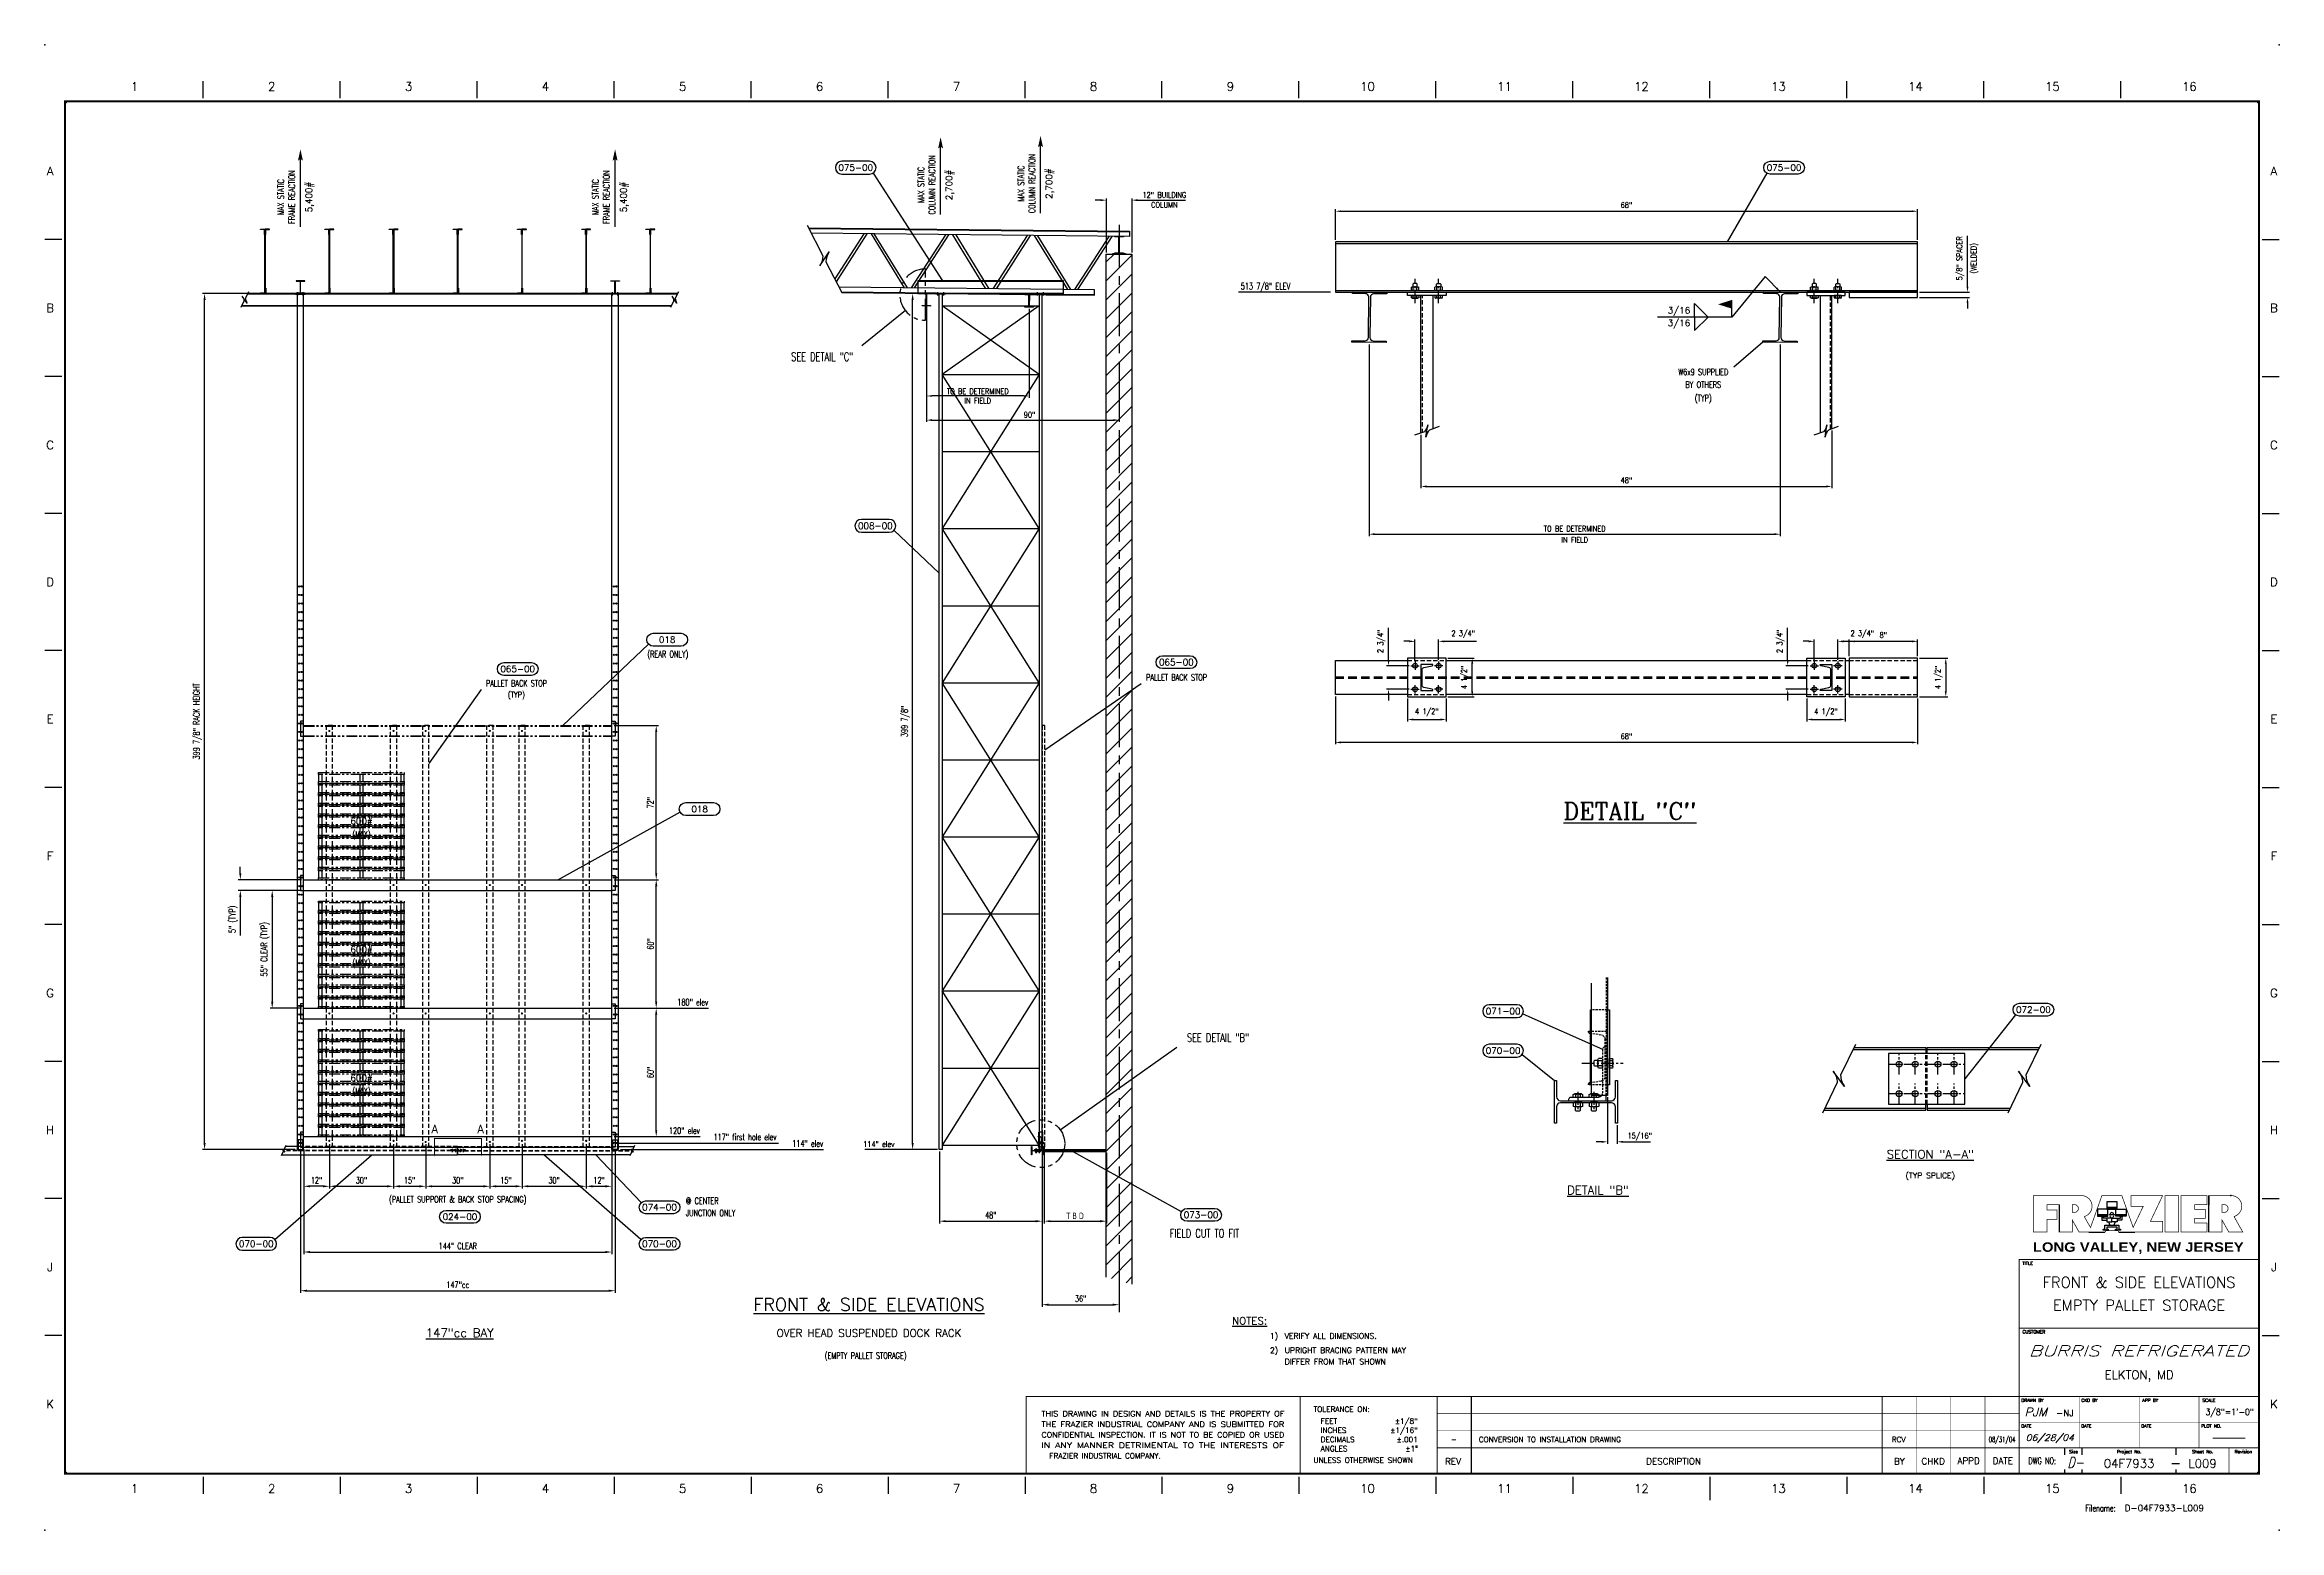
# Model space of a CAD drawing. Extents: x -10 to 1034, y -27 to 667.
import ezdxf
from ezdxf.enums import TextEntityAlignment as Align

# ---------------------------------------------------------------- set-up
doc = ezdxf.new("R2010")
doc.units = 0
doc.header["$LTSCALE"] = 8
doc.header["$MEASUREMENT"] = 0
for name, pattern in [('CENTER2', [1.125, 0.75, -0.125, 0.125, -0.125]), ('CENTERX2', [4, 2.5, -0.5, 0.5, -0.5]), ('HIDDEN', [0.375, 0.25, -0.125]), ('HIDDEN2', [0.1875, 0.125, -0.0625]), ('HIDDENX2', [0.75, 0.5, -0.25]), ('PHANTOM', [2.5, 1.25, -0.25, 0.25, -0.25, 0.25, -0.25]), ('PHANTOM2', [1.25, 0.625, -0.125, 0.125, -0.125, 0.125, -0.125])]:
    doc.linetypes.add(name, pattern=pattern)
doc.layers.get('0').update_dxf_attribs({"linetype": 'CONTINUOUS'})
doc.layers.get('DEFPOINTS').update_dxf_attribs({"linetype": 'CONTINUOUS'})
for name, color, linetype in [('BORD', 8, 'CONTINUOUS'), ('CENTERL2', 133, 'CENTER2'), ('CENTERLX2', 137, 'CENTERX2'), ('FDIM', 2, 'CONTINUOUS'), ('HIDDENL', 94, 'HIDDEN'), ('HIDDENL2', 92, 'HIDDEN2'), ('HIDDENLX2', 96, 'HIDDENX2'), ('OBJBROWN', 34, 'CONTINUOUS'), ('OBJGREEN', 3, 'CONTINUOUS'), ('OBJMAG', 6, 'CONTINUOUS'), ('OBJRED', 1, 'CONTINUOUS'), ('OBJTHIN', 11, 'CONTINUOUS'), ('OBJYELLOW', 2, 'CONTINUOUS'), ('PHANTOML', 205, 'PHANTOM'), ('PHANTOML2', 235, 'PHANTOM2'), ('TEXTL', 2, 'CONTINUOUS')]:
    doc.layers.add(name, color=color, linetype=linetype)
doc.styles.add('2THIRDS', font='romans.shx', dxfattribs={"width": 0.7})
doc.styles.add('BOLD', font='BOLD')
doc.styles.add('BORDER', font='SIMPLEX')
doc.styles.add('COMPLEX', font='complex')
doc.styles.add('ITALIC', font='italic')
doc.styles.add('ITALICT', font='italict', dxfattribs={"height": 24})
doc.styles.add('ROMAND', font='romand.shx')
doc.styles.add('SCRIPTC', font='SCRIPTC')
doc.styles.add('SIMPLEX', font='simplex.shx')
doc.dimstyles.new('2TFR32', dxfattribs={"dimscale": 28, "dimtxt": 0.0938, "dimasz": 0.09375, "dimexe": 0.03125, "dimexo": 0.03125, "dimgap": 0.03125, "dimtad": 1, "dimdec": 5, "dimzin": 1, "dimdsep": 46, "dimlunit": 5, "dimtxsty": '2THIRDS', "dimcen": 0.09375, "dimclrd": 256, "dimclre": 256, "dimclrt": 256, "dimadec": 0, "dimazin": 0, "dimtfac": 0.75, "dimtdec": 4, "dimtofl": 0, "dimtmove": 0, "dimatfit": 0, "dimfxl": 0, "dimfrac": 2, "dimtolj": 1, "dimtzin": 0, "dimarcsym": 0})
doc.dimstyles.new('2TFR32X4', dxfattribs={"dimscale": 28, "dimtxt": 0.0938, "dimasz": 0.09375, "dimexe": 0.03125, "dimexo": 0.03125, "dimgap": 0.046875, "dimtad": 1, "dimdec": 5, "dimlfac": 0.25, "dimzin": 1, "dimdsep": 46, "dimlunit": 5, "dimtxsty": '2THIRDS', "dimcen": 0.09375, "dimclrd": 256, "dimclre": 256, "dimclrt": 256, "dimadec": 0, "dimazin": 0, "dimtfac": 0.75, "dimtdec": 5, "dimtofl": 0, "dimtmove": 0, "dimatfit": 0, "dimfxl": 0, "dimfrac": 2, "dimtolj": 1, "dimtzin": 0, "dimlwd": -1, "dimlwe": -1, "dimarcsym": 0})
doc.dimstyles.new('2TFR32X5', dxfattribs={"dimscale": 28, "dimtxt": 0.0938, "dimasz": 0.09375, "dimexe": 0.03125, "dimexo": 0.03125, "dimgap": 0.015625, "dimtad": 1, "dimdec": 5, "dimlfac": 0.2, "dimzin": 1, "dimdsep": 46, "dimlunit": 5, "dimtxsty": '2THIRDS', "dimcen": 0.09375, "dimclrd": 10, "dimclre": 10, "dimclrt": 256, "dimadec": 0, "dimazin": 0, "dimtfac": 0.75, "dimtdec": 4, "dimtofl": 0, "dimtmove": 0, "dimatfit": 0, "dimfxl": 0, "dimfrac": 2, "dimtolj": 1, "dimtzin": 0, "dimarcsym": 0})

msp = doc.modelspace()

# ---------------------------------------------------------------- texts
at = {"layer": 'FDIM', "style": '2THIRDS', "width": 0.7}
for s, p in [('FRAME REACTION', (106.935098, 595.806299)), ('FRAME REACTION', (253.935098, 595.806299)), ('MAX STATIC', (400.887143, 601.495373)), ('COLUMN REACTION', (406.020173, 601.495373)), ('MAX STATIC', (447.583458, 602.112885)), ('COLUMN REACTION', (452.716488, 602.112885)), ('MAX STATIC', (101.802068, 595.806299)), ('MAX STATIC', (248.802068, 595.806299))]:
    msp.add_text(s, height=3, rotation=90, dxfattribs=at).set_placement(p, align=Align.CENTER)
at = {"layer": 'FDIM', "style": 'SIMPLEX'}
for s, p in [('075-00', (368.915196, 609.58329)), ('075-00', (802.630961, 609.58329)), ('008-00', (378.077613, 442.237366)), ('018', (280.813229, 389.038598)), ('065-00', (210.999292, 375.37878)), ('065-00', (518.704184, 378.538147)), ('018', (295.985634, 309.93189)), ('071-00', (671.375326, 215.547529)), ('072-00', (919.123848, 216.238979)), ('070-00', (671.375326, 197.097681)), ('074-00', (277.23514, 123.921707)), ('024-00', (184.007612, 119.486768)), ('073-00', (530.238964, 120.355842)), ('070-00', (88.839866, 106.821913)), ('070-00', (277.23514, 106.821913))]:
    msp.add_text(s, height=3, dxfattribs=at).set_placement(p, align=Align.MIDDLE)
for s, p in [('2,700#', (413.988756, 601.495373)), ('2,700#', (460.685071, 602.112885)), ('5,400#', (114.903681, 595.806299)), ('5,400#', (261.903681, 595.806299))]:
    msp.add_text(s, height=3, rotation=90, dxfattribs=at).set_placement(p, align=Align.CENTER)
at = {"layer": 'FDIM', "style": '2THIRDS', "width": 0.7}
msp.add_text('513 7/8" ELEV', height=3.0016, dxfattribs=at).set_placement((548.819798, 552.687064))
for s, height, p in [('SEE DETAIL "C"', 4, (353.279943, 519.222122)), ('W6x9 SUPPLIED', 3.0016, (764.888454, 512.584259)), ('BY OTHERS', 3.0016, (764.888454, 506.67725)), ('(TYP)', 3.0016, (764.888454, 500.397366)), ('(REAR ONLY)', 3, (281.147415, 380.799893)), ('PALLET BACK STOP', 3, (210.386415, 367.183711)), ('PALLET BACK STOP', 3, (518.793612, 369.924219)), ('(TYP)', 2.625, (210.386415, 362.041547)), ('(MAX)', 3, (138.009654, 296.66303)), ('(MAX)', 3, (138.009654, 236.66303)), ('SEE DETAIL "B"', 4, (538.176273, 201.152507)), ('(MAX)', 3, (138.009654, 176.66303)), ('(PALLET SUPPORT & BACK STOP SPACING)', 3, (182.975003, 126.10967)), ('FIELD CUT TO FIT', 4, (531.891687, 109.71254)), ('(EMPTY PALLET STORAGE)', 3, (373.546814, 53.115716))]:
    msp.add_text(s, height=height, dxfattribs=at).set_placement(p, align=Align.CENTER)
at = {"layer": 'FDIM'}
for s, height, style, p in [('600#', 3, 'SIMPLEX', (138.009654, 302.815026)), ('%%uDETAIL "C"', 7.875, 'COMPLEX', (730.625696, 305.062557)), ('600#', 3, 'SIMPLEX', (138.009654, 242.815026)), ('600#', 3, 'SIMPLEX', (138.009654, 182.815026)), ('A', 3.93216, 'COMPLEX', (172.239015, 158.471997)), ('A', 3.93216, 'COMPLEX', (193.65258, 158.471997)), ('%%uSECTION "A-A"', 4, 'COMPLEX', (870.9415, 146.647855)), ('%%uDETAIL "B"', 4, 'COMPLEX', (715.681534, 129.916899)), ('%%uFRONT & SIDE ELEVATIONS', 6, 'COMPLEX', (375.116508, 75.482033)), ('%%u147"cc BAY', 4, 'COMPLEX', (183.898193, 63.244579)), ('OVER HEAD SUSPENDED DOCK RACK', 3.5, 'COMPLEX', (375.116508, 63.414875))]:
    msp.add_text(s, height=height, dxfattribs=dict(at, style=style)).set_placement(p, align=Align.CENTER)
at = {"layer": 'FDIM', "linetype": 'Continuous', "style": 'SIMPLEX'}
msp.add_text('(TYP SPLICE)', height=2.625, dxfattribs=at).set_placement((870.9415, 137.42806), align=Align.CENTER)
at = {"layer": 'FDIM', "style": '2THIRDS', "width": 0.7}
for s, p in [('@ CENTER', (289.541536, 126.922096)), ('JUNCTION ONLY', (289.541536, 121.221356))]:
    msp.add_text(s, height=3, dxfattribs=at).set_placement(p, align=Align.MIDDLE_LEFT)
at = {"layer": 'FDIM', "linetype": 'Continuous'}
for s, height, style, p in [('%%uNOTES:', 3.5, 'COMPLEX', (544.739002, 69.084992)), ('1)', 2.625, 'SIMPLEX', (562.434206, 62.463743)), ('VERIFY ALL DIMENSIONS.', 2.625, 'SIMPLEX', (569.323852, 62.463743)), ('2)', 2.625, 'SIMPLEX', (562.434206, 55.781887)), ('UPRIGHT BRACING PATTERN MAY', 2.625, 'SIMPLEX', (569.323852, 55.781887)), ('DIFFER FROM THAT SHOWN', 2.625, 'SIMPLEX', (569.323852, 50.48532))]:
    msp.add_text(s, height=height, dxfattribs=dict(at, style=style)).set_placement(p)

# ---------------------------------------------------------------- blocks, each defined once
blk = doc.blocks.new('FLOGO')
at = {"layer": 'BORD'}
for p, q in [((0.378, 0.401), (0.378, 0)), ((2.564, 0.534), (2.564, 0.401)), ((2.564, 0), (2.564, 0.534)), ((0.81, 0), (1.044, 0)), ((1.248, 0), (1.482, 0))]:
    blk.add_line(p, q, dxfattribs=at)
at = {"layer": 'BORD', "const_width": 0.0101}
for points in [[(1.887, 0.534), (1.708, 0.156), (1.887, 0.156), (1.887, 0), (1.248, 0), (1.235, 0.022), (1.057, 0.022), (1.046, 0), (0.668, 0), (0.567, 0.178), (0.567, 0), (0.378, 0), (0.378, 0.401), (0.2, 0.401), (0.2, 0.323), (0.347, 0.323), (0.347, 0.189), (0.2, 0.189), (0.2, 0), (0, 0), (0, 0.534), (0.378, 0.534), (0.645, 0.534), (0.701, 0.534, -0.869818), (0.743, 0.228), (0.834, 0.067), (1.001, 0.534), (1.291, 0.534), (1.457, 0.069), (1.604, 0.378), (1.426, 0.378), (1.426, 0.534), (1.893, 0.534)], [(2.564, 0.534), (2.831, 0.534), (2.564, 0.534), (2.564, 0), (2.753, 0), (2.753, 0.178), (2.854, 0), (3.058, 0), (2.929, 0.228, 0.869818), (2.887, 0.534), (2.831, 0.534)]]:
    blk.add_lwpolyline(points, format="xyb", dxfattribs=at)
for points in [[(0.601, 0.289), (0.567, 0.289), (0.567, 0.401), (0.601, 0.401, -1)], [(2.753, 0.289), (2.753, 0.401), (2.787, 0.401, -1), (2.787, 0.289)]]:
    blk.add_lwpolyline(points, format="xyb", close=True, dxfattribs=at)
at = {"layer": 'BORD'}
for points in [[(0.936, 0.255), (1.089, 0.255), (1.089, 0.337), (0.936, 0.337)], [(1.07, 0.358), (1.224, 0.358), (1.224, 0.44), (1.07, 0.44)], [(1.073, 0.337), (1.221, 0.337), (1.221, 0.358), (1.073, 0.358)], [(1.089, 0.343), (1.137, 0.343), (1.137, 0.352), (1.089, 0.352)], [(1.205, 0.343), (1.157, 0.343), (1.157, 0.352), (1.205, 0.352)], [(1.356, 0.255), (1.203, 0.255), (1.203, 0.337), (1.356, 0.337)], [(0.938, 0.234), (1.086, 0.234), (1.086, 0.255), (0.938, 0.255)], [(0.954, 0.24), (1.002, 0.24), (1.002, 0.25), (0.954, 0.25)], [(1.07, 0.071), (1.07, 0.041), (1.091, 0.041), (1.091, 0.027), (1.021, 0.027), (1.021, 0.041), (1.043, 0.041), (1.043, 0.102), (1.249, 0.102), (1.249, 0.041), (1.271, 0.041), (1.271, 0.027), (1.2, 0.027), (1.2, 0.041), (1.222, 0.041), (1.222, 0.071)], [(1.07, 0.24), (1.022, 0.24), (1.022, 0.25), (1.07, 0.25)], [(1.11, 0.251), (1.11, 0.256), (1.182, 0.256), (1.182, 0.251)], [(1.354, 0.234), (1.206, 0.234), (1.206, 0.255), (1.354, 0.255)], [(1.222, 0.24), (1.27, 0.24), (1.27, 0.25), (1.222, 0.25)], [(1.338, 0.24), (1.29, 0.24), (1.29, 0.25), (1.338, 0.25)]]:
    blk.add_lwpolyline(points, close=True, dxfattribs=at)
at = {"layer": 'BORD', "const_width": 0.0101}
for points in [[(1.921, 0), (1.921, 0.534), (2.121, 0.534), (2.121, 0)], [(2.154, 0), (2.154, 0.534), (2.533, 0.534), (2.533, 0.401), (2.355, 0.401), (2.355, 0.334), (2.51, 0.334), (2.51, 0.2), (2.355, 0.2), (2.355, 0.134), (2.533, 0.134), (2.533, 0)]]:
    blk.add_lwpolyline(points, close=True, dxfattribs=at)
at = {"layer": 'BORD'}
for points in [[(1.07, 0.205), (1.07, 0.15), (1.146, 0.15), (1.146, 0.205), (1.021, 0.205), (1.021, 0.226), (1.034, 0.226), (1.034, 0.234), (0.988, 0.234), (0.988, 0.226), (1.001, 0.226), (1.001, 0.174), (1.07, 0.174)], [(1.096, 0.15), (1.115, 0.102)], [(1.127, 0.205), (1.13, 0.216)], [(1.222, 0.205), (1.222, 0.15), (1.146, 0.15), (1.146, 0.205), (1.271, 0.205), (1.271, 0.226), (1.257, 0.226), (1.257, 0.234), (1.304, 0.234), (1.304, 0.226), (1.291, 0.226), (1.291, 0.174), (1.222, 0.174)], [(1.165, 0.205), (1.162, 0.216)], [(1.196, 0.15), (1.177, 0.102)]]:
    blk.add_lwpolyline(points, dxfattribs=at)
for points in [[(1.174, 0.256, 0.378608), (1.146, 0.285, 0.378608), (1.118, 0.256, 0.378608)], [(1.121, 0.251, 0.351419), (1.123, 0.23), (1.127, 0.225, 0.337041), (1.146, 0.205, 0.337041), (1.165, 0.225), (1.169, 0.23, 0.351419), (1.171, 0.251)]]:
    blk.add_lwpolyline(points, format="xyb", dxfattribs=at)
blk.add_point((2.884, 0.534), dxfattribs=at)
blk.add_point((2.884, 0.534), dxfattribs=at)
blk = doc.blocks.new('sbord_d')
at = {"layer": 'BORD'}
for p, q in [((2, 20.062), (2, 20.312)), ((4, 20.062), (4, 20.312)), ((6, 20.062), (6, 20.312)), ((8, 20.062), (8, 20.312)), ((10, 20.062), (10, 20.312)), ((12, 20.062), (12, 20.312)), ((14, 20.062), (14, 20.312)), ((16, 20.062), (16, 20.312)), ((18, 20.062), (18, 20.312)), ((20, 20.062), (20, 20.312)), ((22, 20.062), (22, 20.312)), ((24, 20.062), (24, 20.312)), ((26, 20.062), (26, 20.312)), ((28, 20.062), (28, 20.312)), ((30, 20.062), (30, 20.312)), ((-0.062, 18), (-0.312, 18)), ((32.063, 18), (32.312, 18)), ((-0.062, 16), (-0.312, 16)), ((32.063, 16), (32.312, 16)), ((-0.062, 14), (-0.312, 14)), ((32.063, 14), (32.312, 14)), ((-0.062, 12), (-0.312, 12)), ((32.063, 12), (32.312, 12)), ((-0.062, 10), (-0.312, 10)), ((32.063, 10), (32.312, 10)), ((-0.062, 8), (-0.312, 8)), ((32.063, 8), (32.312, 8)), ((-0.062, 6), (-0.312, 6)), ((32.063, 6), (32.312, 6)), ((-0.062, 4), (-0.312, 4)), ((32.063, 4), (32.312, 4)), ((-0.062, 2), (-0.312, 2)), ((32.063, 2), (32.312, 2)), ((28.848, 0.821), (28.848, 0.821)), ((29.182, 0.258), (29.182, 0.354)), ((29.432, 0.258), (29.432, 0.354)), ((30.807, 0.258), (30.807, 0.354)), ((29.182, -0.016), (29.182, 0.044)), ((29.432, -0.016), (29.432, 0.044)), ((30.807, -0.016), (30.807, 0.044)), ((2, -0.062), (2, -0.312)), ((4, -0.062), (4, -0.312)), ((6, -0.062), (6, -0.312)), ((8, -0.062), (8, -0.312)), ((10, -0.062), (10, -0.312)), ((12, -0.062), (12, -0.312)), ((14, -0.062), (14, -0.312)), ((16, -0.062), (16, -0.312)), ((18, -0.062), (18, -0.312)), ((20, -0.062), (20, -0.312)), ((22, -0.062), (22, -0.312)), ((24, -0.062), (24, -0.406)), ((26, -0.062), (26, -0.312)), ((28, -0.062), (28, -0.312)), ((30, -0.062), (30, -0.312))]:
    blk.add_line(p, q, dxfattribs=at)
at = {"layer": 'BORD', "const_width": 0.0313}
blk.add_lwpolyline([(-0.016, -0.016), (32.016, -0.016), (32.016, 20.016), (-0.016, 20.016)], close=True, dxfattribs=at)
at = {"layer": 'BORD'}
for points, const_width in [([(28.516, -0.016), (28.516, 0.359), (28.516, 0.734), (28.516, 1.109), (28.516, 2.109), (28.516, 3.109), (32.016, 3.109)], 0.0156), ([(28.516, 2.109), (32.016, 2.109)], 0.0156), ([(18.016, 1.109), (14.016, 1.109), (14.016, -0.016)], 0.0156), ([(20.016, 1.109), (18.016, 1.109), (18.016, -0.016)], 0.0156), ([(28.516, 1.109), (28.016, 1.109), (27.516, 1.109), (27.016, 1.109), (26.516, 1.109), (20.516, 1.109), (20.016, 1.109), (20.016, 0.859)], 0.0156), ([(20.516, 1.109), (20.516, 0.859)], 0.0156), ([(26.516, 1.109), (26.516, 0.859)], 0.0156), ([(27.016, 1.109), (27.016, 0.859)], 0.00781), ([(27.516, 1.109), (27.516, 0.859)], 0.00781), ([(28.016, 1.109), (28.016, 0.859)], 0.00781), ([(28.516, 1.109), (32.016, 1.109)], 0.0156), ([(29.391, 1.109), (29.391, 0.734), (29.391, 0.359)], 0.00781), ([(30.266, 1.109), (30.266, 0.734), (30.266, 0.359)], 0.00781), ([(31.141, 1.109), (31.141, 0.734), (31.141, 0.359)], 0.00781), ([(20.016, 0.859), (20.016, 0.609)], 0.0156), ([(20.016, 0.859), (28.516, 0.859)], 0.00781), ([(20.516, 0.859), (20.516, 0.609)], 0.0156), ([(26.516, 0.859), (26.516, 0.609)], 0.0156), ([(27.016, 0.859), (27.016, 0.609)], 0.00781), ([(27.516, 0.859), (27.516, 0.609)], 0.00781), ([(28.016, 0.859), (28.016, 0.609)], 0.00781), ([(28.516, 0.734), (32.016, 0.734)], 0.00781), ([(20.016, 0.609), (20.016, 0.359)], 0.0156), ([(20.016, 0.359), (28.516, 0.359)], 0.0156), ([(20.016, 0.359), (20.016, 0)], 0.0156), ([(20.016, 0.609), (28.516, 0.609)], 0.00781), ([(20.516, 0.609), (20.516, 0.359)], 0.0156), ([(20.516, 0.359), (20.516, 0)], 0.0156), ([(26.516, 0.609), (26.516, 0.359)], 0.0156), ([(26.516, 0.359), (26.516, 0)], 0.0156), ([(27.016, 0.609), (27.016, 0.359)], 0.00781), ([(27.016, 0.359), (27.016, 0)], 0.00781), ([(27.516, 0.609), (27.516, 0.359)], 0.00781), ([(27.516, 0.359), (27.516, 0)], 0.00781), ([(28.016, 0.609), (28.016, 0.359)], 0.00781), ([(28.016, 0.359), (28.016, 0)], 0.00781), ([(28.516, 0.359), (32.016, 0.359)], 0.0156), ([(31.578, 0.359), (31.578, -0.016)], 0.00781)]:
    blk.add_lwpolyline(points, dxfattribs=dict(at, const_width=const_width))
at = {"layer": 'TEXTL'}
for p in [(-0.312, 20.844), (32.312, 20.844), (0, 20), (32, 20), (0, 0), (32, 0), (-0.312, -0.844), (32.312, -0.844)]:
    blk.add_point(p, dxfattribs=at)
at = {"layer": 'BORD'}
blk.add_blockref('FLOGO', (28.722, 3.509), dxfattribs=at)
at = {"layer": 'BORD', "style": 'ROMAND'}
for s, p in [('1', (1, 20.234)), ('2', (3, 20.234)), ('3', (5, 20.234)), ('4', (7, 20.234)), ('5', (9, 20.234)), ('6', (11, 20.234)), ('7', (13, 20.234)), ('8', (15, 20.234)), ('9', (17, 20.234)), ('10', (19, 20.234)), ('11', (21, 20.234)), ('12', (23, 20.234)), ('13', (25, 20.234)), ('14', (27, 20.234)), ('15', (29, 20.234)), ('16', (31, 20.234)), ('A', (-0.234, 19)), ('A', (32.234, 19)), ('B', (-0.234, 17)), ('B', (32.234, 17)), ('C', (-0.234, 15)), ('C', (32.234, 15)), ('D', (-0.234, 13)), ('D', (32.234, 13)), ('E', (-0.234, 11)), ('E', (32.234, 11)), ('F', (-0.234, 9)), ('F', (32.234, 9)), ('G', (-0.234, 7)), ('G', (32.234, 7)), ('H', (-0.234, 5)), ('H', (32.234, 5)), ('J', (-0.234, 3)), ('J', (32.234, 3)), ('K', (-0.234, 1)), ('K', (32.234, 1)), ('1', (1, -0.234)), ('2', (3, -0.234)), ('3', (5, -0.234)), ('4', (7, -0.234)), ('5', (9, -0.234)), ('6', (11, -0.234)), ('7', (13, -0.234)), ('8', (15, -0.234)), ('9', (17, -0.234)), ('10', (19, -0.234)), ('11', (21, -0.234)), ('12', (23, -0.234)), ('13', (25, -0.234)), ('14', (27, -0.234)), ('15', (29, -0.234)), ('16', (31, -0.234))]:
    blk.add_text(s, height=0.125, dxfattribs=at).set_placement(p, align=Align.MIDDLE)
at = {"layer": 'BORD'}
for s, height, style, width, p, p2 in [('LONG VALLEY, NEW JERSEY', 0.138, 'BOLD', 0.943702, (28.715, 3.222), (31.792, 3.222)), ('THIS DRAWING IN DESIGN AND DETAILS IS THE PROPERTY OF', 0.07812, 'SIMPLEX', 0.958828, (14.24, 0.819), (17.786, 0.819)), ('THE FRAZIER INDUSTRIAL COMPANY AND IS SUBMITTED FOR', 0.07812, 'SIMPLEX', 0.982552, (14.24, 0.665), (17.786, 0.665)), ('CONFIDENTIAL INSPECTION. IT IS NOT TO BE COPIED OR USED', 0.07812, 'SIMPLEX', 0.947391, (14.24, 0.512), (17.786, 0.512)), ('IN ANY MANNER DETRIMENTAL TO THE INTERESTS OF', 0.07812, 'SIMPLEX', 1.101821, (14.24, 0.358), (17.786, 0.358))]:
    blk.add_text(s, height=height, dxfattribs=dict(at, style=style, width=width)).set_placement(p, p2, align=Align.FIT)
for s, height, style, p in [('TITLE', 0.0469, 'BORDER', (28.563, 3.031)), ('CUSTOMER', 0.0469, 'BORDER', (28.563, 2.031)), ('DRAWN BY', 0.0469, 'BORDER', (28.547, 1.031)), ('CKD BY', 0.0469, 'BORDER', (29.422, 1.031)), ('APP BY', 0.0469, 'BORDER', (30.313, 1.031)), ('SCALE', 0.0469, 'BORDER', (31.188, 1.031)), ('TOLERANCE ON:', 0.07812, 'SIMPLEX', (18.213, 0.884)), ('FEET', 0.0781, 'SIMPLEX', (18.317, 0.711)), ('INCHES', 0.0781, 'SIMPLEX', (18.317, 0.577)), ('DATE', 0.0469, 'BORDER', (28.547, 0.656)), ('-NJ', 0.0938, 'SIMPLEX', (29.054, 0.821)), ('DATE', 0.0469, 'BORDER', (29.422, 0.656)), ('DATE', 0.0469, 'BORDER', (30.297, 0.656)), ('PLOT NO.', 0.0469, 'BORDER', (31.172, 0.656)), ('ANGLES', 0.0781, 'SIMPLEX', (18.317, 0.309)), ('DECIMALS', 0.0781, 'SIMPLEX', (18.317, 0.443)), ('UNLESS OTHERWISE SHOWN', 0.07812, 'SIMPLEX', (18.212, 0.14))]:
    blk.add_text(s, height=height, dxfattribs=dict(at, style=style)).set_placement(p)
at = {"layer": 'BORD', "style": 'SIMPLEX'}
for s, p in [('%%p1/16"', (19.735, 0.577)), ('%%p1/8"', (19.735, 0.711)), ('%%p.001', (19.735, 0.443)), ('%%p1%%d', (19.735, 0.309))]:
    blk.add_text(s, height=0.0781, dxfattribs=at).set_placement(p, align=Align.RIGHT)
at = {"layer": 'BORD'}
for s, height, style, p in [('Size', 0.0469, 'BORDER', (29.307, 0.281)), ('Project No.', 0.04688, 'BORDER', (30.12, 0.281)), ('Sheet No.', 0.0469, 'BORDER', (31.193, 0.281)), ('Revision', 0.0469, 'BORDER', (31.789, 0.281)), ('FRAZIER INDUSTRIAL COMPANY.', 0.07812, 'SIMPLEX', (15.169, 0.204)), ('REV', 0.0938, 'BORDER', (20.25, 0.117)), ('DESCRIPTION', 0.09375, 'BORDER', (23.469, 0.117)), ('BY', 0.0938, 'BORDER', (26.766, 0.117)), ('CHKD', 0.0938, 'BORDER', (27.259, 0.117)), ('APPD', 0.0938, 'SIMPLEX', (27.776, 0.124)), ('DATE', 0.0938, 'SIMPLEX', (28.276, 0.124))]:
    blk.add_text(s, height=height, dxfattribs=dict(at, style=style)).set_placement(p, align=Align.CENTER)
at = {"layer": 'BORD', "style": '2THIRDS', "width": 0.7}
for s, p in [('DWG NO:', (28.851, 0.124)), ('Filename:', (29.703, -0.567))]:
    blk.add_text(s, height=0.0938, dxfattribs=at).set_placement(p, align=Align.CENTER)
at = {"layer": 'BORD', "style": 'ROMAND', "oblique": 15, "width": 0.75}
for s, height, p in [('D-', 0.1562, (29.218, 0.067)), ('-', 0.188, (30.7, 0.051))]:
    blk.add_text(s, height=height, dxfattribs=at).set_placement(p)
at = {"layer": 'TEXTL', "flags": 8}
for tag, height, style, p in [('TITLE1', 0.156, 'COMPLEX', (30.266, 2.776)), ('TITLE2', 0.156, 'COMPLEX', (30.266, 2.443)), ('CHK', 0.0938, 'SIMPLEX', (29.828, 0.883)), ('APP', 0.0938, 'SIMPLEX', (30.703, 0.883)), ('JOB#', 0.125, 'ROMAND', (30.12, 0.133)), ('SHT', 0.125, 'ROMAND', (31.193, 0.133)), ('REV', 0.125, 'ROMAND', (31.789, 0.133))]:
    blk.add_attdef(tag, text='', height=height, dxfattribs=dict(at, style=style)).set_placement(p, align=Align.MIDDLE)
for tag, height, style, width, p, p2 in [('CUSTOMER', 0.156, 'ITALICT', 2.333901, (28.655, 1.697), (31.867, 1.697)), ('CAPP', 0.0781, 'SIMPLEX', 1.292308, (27.588, 0.944), (27.963, 0.944)), ('CDT', 0.0781, 'SIMPLEX', 1.866, (28.071, 0.943), (28.46, 0.943)), ('BAPP', 0.0781, 'SIMPLEX', 1.292308, (27.588, 0.683), (27.963, 0.683)), ('BDT', 0.0781, 'SIMPLEX', 1.866, (28.071, 0.683), (28.46, 0.683)), ('SCALE', 0.0938, 'SIMPLEX', 1.702732, (31.234, 0.837), (31.941, 0.837)), ('AAPP', 0.0781, 'SIMPLEX', 1.275949, (27.588, 0.443), (27.963, 0.443)), ('ADT', 0.0781, 'SIMPLEX', 1.833263, (28.071, 0.443), (28.46, 0.443)), ('DATE', 0.0938, 'ITALIC', 1.795034, (28.609, 0.462), (29.315, 0.462)), ('CHKDT', 0.0938, 'SIMPLEX', 1.555556, (29.484, 0.462), (30.172, 0.462)), ('APPDT', 0.0938, 'SIMPLEX', 1.555556, (30.359, 0.462), (31.047, 0.462)), ('PLOT#', 0.0938, 'SIMPLEX', 8.555556, (31.234, 0.462), (31.922, 0.462))]:
    blk.add_attdef(tag, text='', height=height, dxfattribs=dict(at, style=style, width=width)).set_placement(p, p2, align=Align.FIT)
for tag, height, style, p in [('LOCATION', 0.125, 'COMPLEX', (30.266, 1.364)), ('REVC', 0.0781, 'SIMPLEX', (20.259, 0.945)), ('CBY', 0.0781, 'ROMAND', (26.755, 0.943)), ('CCHK', 0.0781, 'SIMPLEX', (27.255, 0.943)), ('REVB', 0.0781, 'SIMPLEX', (20.259, 0.695)), ('BBY', 0.0781, 'ROMAND', (26.755, 0.683)), ('BCHK', 0.0781, 'SIMPLEX', (27.255, 0.683)), ('REVA', 0.0781, 'SIMPLEX', (20.259, 0.445)), ('ABY', 0.0781, 'ROMAND', (26.755, 0.443)), ('ACHK', 0.0781, 'SIMPLEX', (27.255, 0.443))]:
    blk.add_attdef(tag, text='', height=height, dxfattribs=dict(at, style=style)).set_placement(p, align=Align.CENTER)
for tag, p, height, style in [('REVCDESC', (20.625, 0.943), 0.0781, 'SIMPLEX'), ('REVBDESC', (20.625, 0.683), 0.0781, 'SIMPLEX'), ('DRBY', (28.593, 0.821), 0.125, 'SCRIPTC'), ('REVADESC', (20.625, 0.443), 0.0781, 'SIMPLEX'), ('DWG#', (30.055, -0.566), 0.0938, 'ROMAND')]:
    blk.add_attdef(tag, p, '', height=height, dxfattribs=dict(at, style=style))
blk = doc.blocks.new('*D5')
at = {"layer": 'DEFPOINTS', "color": 0}
for p in [(387, 150.9), (408, 150.9), (408, 36.9)]:
    blk.add_point(p, dxfattribs=at)
at = {"layer": 'FDIM', "lineweight": -2}
blk.add_line((407.1, 150.9), (373.2, 150.9), dxfattribs=at)
at = {"layer": 'FDIM', "insert": (379.7, 153.4), "char_height": 2.626, "attachment_point": 5, "style": '2THIRDS'}
blk.add_mtext('\\A1;114" elev', dxfattribs=at)
blk = doc.blocks.new('*D6')
at = {"layer": 'DEFPOINTS', "color": 0}
for p in [(408, 150.9), (456, 150.9), (456, 117.4)]:
    blk.add_point(p, dxfattribs=at)
at = {"layer": 'FDIM', "lineweight": -2}
for p, q in [((408, 149.9), (408, 116.4)), ((456, 149.9), (456, 116.4)), ((411, 117.4), (453, 117.4))]:
    blk.add_line(p, q, dxfattribs=at)
at = {"layer": 'FDIM'}
for points in [[(411, 117.9), (411, 116.9), (408, 117.4)], [(453, 117.9), (453, 116.9), (456, 117.4)]]:
    blk.add_solid(points, dxfattribs=at)
at = {"layer": 'FDIM', "insert": (432, 120.2), "char_height": 3, "attachment_point": 5, "style": '2THIRDS'}
blk.add_mtext('\\A1;48"', dxfattribs=at)
blk = doc.blocks.new('FLUSHL')
at = {"layer": 'OBJTHIN'}
blk.add_lwpolyline([(0, 0), (-1.5, 0), (-1.5, -7), (0, -7)], dxfattribs=at)
blk = doc.blocks.new('*D7')
at = {"layer": 'DEFPOINTS', "color": 0}
for p in [(111, 150.9), (255, 150.9), (255, 103)]:
    blk.add_point(p, dxfattribs=at)
at = {"layer": 'FDIM', "lineweight": -2}
for p, q in [((111, 149.9), (111, 102)), ((255, 149.9), (255, 102)), ((114, 103), (252, 103))]:
    blk.add_line(p, q, dxfattribs=at)
at = {"layer": 'FDIM'}
for points in [[(114, 103.5), (114, 102.5), (111, 103)], [(252, 103.5), (252, 102.5), (255, 103)]]:
    blk.add_solid(points, dxfattribs=at)
at = {"layer": 'FDIM', "insert": (183, 105.8), "char_height": 3.002, "attachment_point": 5, "style": '2THIRDS'}
blk.add_mtext('\\A1;144" CLEAR', dxfattribs=at)
blk = doc.blocks.new('*D8')
at = {"layer": 'DEFPOINTS', "color": 0}
for p in [(109.5, 150.9), (256.5, 150.9), (256.5, 84.9)]:
    blk.add_point(p, dxfattribs=at)
at = {"layer": 'FDIM', "lineweight": -2}
for p, q in [((109.5, 149.9), (109.5, 83.9)), ((256.5, 149.9), (256.5, 83.9)), ((112.5, 84.9), (253.5, 84.9))]:
    blk.add_line(p, q, dxfattribs=at)
at = {"layer": 'FDIM'}
for points in [[(112.5, 85.4), (112.5, 84.4), (109.5, 84.9)], [(253.5, 85.4), (253.5, 84.4), (256.5, 84.9)]]:
    blk.add_solid(points, dxfattribs=at)
at = {"layer": 'FDIM', "insert": (183, 87.7), "char_height": 3, "attachment_point": 5, "style": '2THIRDS'}
blk.add_mtext('\\A1;147"cc', dxfattribs=at)
blk = doc.blocks.new('*D9')
at = {"layer": 'DEFPOINTS', "color": 0}
for p in [(123, 154.4), (153, 154.4), (153, 133.7)]:
    blk.add_point(p, dxfattribs=at)
at = {"layer": 'FDIM', "lineweight": -2}
for p, q in [((123, 153.4), (123, 132.7)), ((153, 153.4), (153, 132.7)), ((126, 133.7), (150, 133.7))]:
    blk.add_line(p, q, dxfattribs=at)
at = {"layer": 'FDIM'}
for points in [[(126, 134.2), (126, 133.2), (123, 133.7)], [(150, 134.2), (150, 133.2), (153, 133.7)]]:
    blk.add_solid(points, dxfattribs=at)
at = {"layer": 'FDIM', "insert": (138, 136.5), "char_height": 3, "attachment_point": 5, "style": '2THIRDS'}
blk.add_mtext('\\A1;30"', dxfattribs=at)
blk = doc.blocks.new('*D10')
at = {"layer": 'DEFPOINTS', "color": 0}
for p in [(153, 154.4), (168, 154.4), (168, 133.7)]:
    blk.add_point(p, dxfattribs=at)
at = {"layer": 'FDIM', "lineweight": -2}
for p, q in [((153, 153.4), (153, 132.7)), ((168, 153.4), (168, 132.7)), ((156, 133.7), (165, 133.7))]:
    blk.add_line(p, q, dxfattribs=at)
at = {"layer": 'FDIM'}
for points in [[(156, 134.2), (156, 133.2), (153, 133.7)], [(165, 134.2), (165, 133.2), (168, 133.7)]]:
    blk.add_solid(points, dxfattribs=at)
at = {"layer": 'FDIM', "insert": (160.5, 136.5), "char_height": 3, "attachment_point": 5, "style": '2THIRDS'}
blk.add_mtext('\\A1;15"', dxfattribs=at)
blk = doc.blocks.new('*D11')
at = {"layer": 'DEFPOINTS', "color": 0}
for p in [(213, 154.4), (243, 154.4), (243, 133.7)]:
    blk.add_point(p, dxfattribs=at)
at = {"layer": 'FDIM', "lineweight": -2}
for p, q in [((213, 153.4), (213, 132.7)), ((243, 153.4), (243, 132.7)), ((216, 133.7), (240, 133.7))]:
    blk.add_line(p, q, dxfattribs=at)
at = {"layer": 'FDIM'}
for points in [[(216, 134.2), (216, 133.2), (213, 133.7)], [(240, 134.2), (240, 133.2), (243, 133.7)]]:
    blk.add_solid(points, dxfattribs=at)
at = {"layer": 'FDIM', "insert": (228, 136.5), "char_height": 3, "attachment_point": 5, "style": '2THIRDS'}
blk.add_mtext('\\A1;30"', dxfattribs=at)
blk = doc.blocks.new('*D12')
at = {"layer": 'DEFPOINTS', "color": 0}
for p in [(243, 154.4), (255, 151.9), (255, 133.7)]:
    blk.add_point(p, dxfattribs=at)
at = {"layer": 'FDIM', "lineweight": -2}
for p, q in [((243, 153.4), (243, 132.7)), ((255, 150.9), (255, 132.7)), ((246, 133.7), (252, 133.7))]:
    blk.add_line(p, q, dxfattribs=at)
at = {"layer": 'FDIM'}
for points in [[(246, 134.2), (246, 133.2), (243, 133.7)], [(252, 134.2), (252, 133.2), (255, 133.7)]]:
    blk.add_solid(points, dxfattribs=at)
at = {"layer": 'FDIM', "insert": (249, 136.5), "char_height": 3, "attachment_point": 5, "style": '2THIRDS'}
blk.add_mtext('\\A1;12"', dxfattribs=at)
blk = doc.blocks.new('*D13')
at = {"layer": 'DEFPOINTS', "color": 0}
for p in [(111, 151.9), (123, 154.4), (111, 133.7)]:
    blk.add_point(p, dxfattribs=at)
at = {"layer": 'FDIM', "lineweight": -2}
for p, q in [((111, 150.9), (111, 132.7)), ((123, 153.4), (123, 132.7)), ((120, 133.7), (114, 133.7))]:
    blk.add_line(p, q, dxfattribs=at)
at = {"layer": 'FDIM'}
for points in [[(114, 134.2), (114, 133.2), (111, 133.7)], [(120, 134.2), (120, 133.2), (123, 133.7)]]:
    blk.add_solid(points, dxfattribs=at)
at = {"layer": 'FDIM', "insert": (117, 136.5), "char_height": 3, "attachment_point": 5, "style": '2THIRDS'}
blk.add_mtext('\\A1;12"', dxfattribs=at)
blk = doc.blocks.new('*D14')
at = {"layer": 'DEFPOINTS', "color": 0}
for p in [(111, 271.9), (96.3, 216.9), (111, 216.9)]:
    blk.add_point(p, dxfattribs=at)
at = {"layer": 'FDIM', "lineweight": -2}
for p, q in [((110, 271.9), (95.3, 271.9)), ((96.3, 268.9), (96.3, 219.9)), ((110, 216.9), (95.3, 216.9))]:
    blk.add_line(p, q, dxfattribs=at)
at = {"layer": 'FDIM'}
for points in [[(95.8, 268.9), (96.8, 268.9), (96.3, 271.9)], [(95.8, 219.9), (96.8, 219.9), (96.3, 216.9)]]:
    blk.add_solid(points, dxfattribs=at)
at = {"layer": 'FDIM', "insert": (93, 244.4), "char_height": 3.002, "attachment_point": 5, "rotation": 90, "style": '2THIRDS'}
blk.add_mtext('\\A1;55" CLEAR (TYP)', dxfattribs=at)
blk = doc.blocks.new('*D15')
at = {"layer": 'DEFPOINTS', "color": 0}
for p in [(81.4, 271.9), (111, 276.9), (111, 271.9)]:
    blk.add_point(p, dxfattribs=at)
at = {"layer": 'FDIM', "lineweight": -2}
for p, q in [((81.4, 279.9), (81.4, 282.9)), ((110, 276.9), (80.4, 276.9)), ((110, 271.9), (80.4, 271.9)), ((81.4, 268.9), (81.4, 250.8))]:
    blk.add_line(p, q, dxfattribs=at)
at = {"layer": 'FDIM'}
for points in [[(80.9, 279.9), (81.9, 279.9), (81.4, 276.9)], [(80.9, 268.9), (81.9, 268.9), (81.4, 271.9)]]:
    blk.add_solid(points, dxfattribs=at)
at = {"layer": 'FDIM', "insert": (78.1, 258.4), "char_height": 3.002, "attachment_point": 5, "rotation": 90, "style": '2THIRDS'}
blk.add_mtext('\\A1;5" (TYP) ', dxfattribs=at)
blk = doc.blocks.new('*D16')
at = {"layer": 'DEFPOINTS', "color": 0}
for p in [(255, 216.9), (275.7, 216.9), (255, 156.9)]:
    blk.add_point(p, dxfattribs=at)
at = {"layer": 'FDIM', "lineweight": -2}
for p, q in [((256, 216.9), (276.7, 216.9)), ((275.7, 159.9), (275.7, 213.9)), ((256, 156.9), (276.7, 156.9))]:
    blk.add_line(p, q, dxfattribs=at)
at = {"layer": 'FDIM'}
for points in [[(275.2, 213.9), (276.2, 213.9), (275.7, 216.9)], [(275.2, 159.9), (276.2, 159.9), (275.7, 156.9)]]:
    blk.add_solid(points, dxfattribs=at)
at = {"layer": 'FDIM', "insert": (273, 186.9), "char_height": 3, "attachment_point": 5, "rotation": 90, "style": '2THIRDS'}
blk.add_mtext('\\A1;60"', dxfattribs=at)
blk = doc.blocks.new('*D17')
at = {"layer": 'DEFPOINTS', "color": 0}
for p in [(255, 276.9), (275.7, 276.9), (255, 216.9)]:
    blk.add_point(p, dxfattribs=at)
at = {"layer": 'FDIM', "lineweight": -2}
for p, q in [((256, 276.9), (276.7, 276.9)), ((275.7, 219.9), (275.7, 273.9)), ((256, 216.9), (276.7, 216.9))]:
    blk.add_line(p, q, dxfattribs=at)
at = {"layer": 'FDIM'}
for points in [[(275.2, 273.9), (276.2, 273.9), (275.7, 276.9)], [(275.2, 219.9), (276.2, 219.9), (275.7, 216.9)]]:
    blk.add_solid(points, dxfattribs=at)
at = {"layer": 'FDIM', "insert": (273, 246.9), "char_height": 3, "attachment_point": 5, "rotation": 90, "style": '2THIRDS'}
blk.add_mtext('\\A1;60"', dxfattribs=at)
blk = doc.blocks.new('*D18')
at = {"layer": 'DEFPOINTS', "color": 0}
for p in [(168, 154.4), (198, 154.4), (198, 133.7)]:
    blk.add_point(p, dxfattribs=at)
at = {"layer": 'FDIM', "lineweight": -2}
for p, q in [((168, 153.4), (168, 132.7)), ((198, 153.4), (198, 132.7)), ((171, 133.7), (195, 133.7))]:
    blk.add_line(p, q, dxfattribs=at)
at = {"layer": 'FDIM'}
for points in [[(171, 134.2), (171, 133.2), (168, 133.7)], [(195, 134.2), (195, 133.2), (198, 133.7)]]:
    blk.add_solid(points, dxfattribs=at)
at = {"layer": 'FDIM', "insert": (183, 136.5), "char_height": 3, "attachment_point": 5, "style": '2THIRDS'}
blk.add_mtext('\\A1;30"', dxfattribs=at)
blk = doc.blocks.new('*D19')
at = {"layer": 'DEFPOINTS', "color": 0}
for p in [(198, 154.4), (213, 154.4), (213, 133.7)]:
    blk.add_point(p, dxfattribs=at)
at = {"layer": 'FDIM', "lineweight": -2}
for p, q in [((198, 153.4), (198, 132.7)), ((213, 153.4), (213, 132.7)), ((201, 133.7), (210, 133.7))]:
    blk.add_line(p, q, dxfattribs=at)
at = {"layer": 'FDIM'}
for points in [[(201, 134.2), (201, 133.2), (198, 133.7)], [(210, 134.2), (210, 133.2), (213, 133.7)]]:
    blk.add_solid(points, dxfattribs=at)
at = {"layer": 'FDIM', "insert": (205.5, 136.5), "char_height": 3, "attachment_point": 5, "style": '2THIRDS'}
blk.add_mtext('\\A1;15"', dxfattribs=at)
blk = doc.blocks.new('*D20')
at = {"layer": 'DEFPOINTS', "color": 0}
for p in [(258, 150.9), (338.1, 150.9), (258, 36.9)]:
    blk.add_point(p, dxfattribs=at)
at = {"layer": 'FDIM', "lineweight": -2}
blk.add_line((259, 150.9), (353.8, 150.9), dxfattribs=at)
at = {"layer": 'FDIM', "insert": (346.5, 153.7), "char_height": 3.002, "attachment_point": 5, "style": '2THIRDS'}
blk.add_mtext('\\A1;114" elev', dxfattribs=at)
blk = doc.blocks.new('*D21')
at = {"layer": 'DEFPOINTS', "color": 0}
for p in [(255, 156.9), (280.5, 156.9), (258, 36.9)]:
    blk.add_point(p, dxfattribs=at)
at = {"layer": 'FDIM', "lineweight": -2}
blk.add_line((256, 156.9), (296.2, 156.9), dxfattribs=at)
at = {"layer": 'FDIM', "insert": (288.9, 159.7), "char_height": 3.002, "attachment_point": 5, "style": '2THIRDS'}
blk.add_mtext('\\A1;120" elev', dxfattribs=at)
blk = doc.blocks.new('*D22')
at = {"layer": 'DEFPOINTS', "color": 0}
for p in [(255, 216.9), (284.4, 216.9), (258, 36.9)]:
    blk.add_point(p, dxfattribs=at)
at = {"layer": 'FDIM', "lineweight": -2}
blk.add_line((256, 216.9), (300.2, 216.9), dxfattribs=at)
at = {"layer": 'FDIM', "insert": (292.8, 219.7), "char_height": 3.002, "attachment_point": 5, "style": '2THIRDS'}
blk.add_mtext('\\A1;180" elev', dxfattribs=at)
blk = doc.blocks.new('PALLET-40W')
at = {"layer": 'PHANTOML2'}
for points in [[(-20, 4.2), (-20, 5), (20, 5), (20, 4.2)], [(-20, 0.8), (-18.4, 0.8), (-18.4, 4.2), (-20, 4.2)], [(-20, 0), (-20, 0.8), (20, 0.8), (20, 0)], [(-0.8, 0.8), (0.8, 0.8), (0.8, 4.2), (-0.8, 4.2)], [(18.4, 0.8), (20, 0.8), (20, 4.2), (18.4, 4.2)]]:
    blk.add_lwpolyline(points, close=True, dxfattribs=at)
blk = doc.blocks.new('*D23')
at = {"layer": 'DEFPOINTS', "color": 0}
for p in [(255, 348.9), (275.7, 348.9), (255, 276.9)]:
    blk.add_point(p, dxfattribs=at)
at = {"layer": 'FDIM', "lineweight": -2}
for p, q in [((256, 348.9), (276.7, 348.9)), ((275.7, 279.9), (275.7, 345.9)), ((256, 276.9), (276.7, 276.9))]:
    blk.add_line(p, q, dxfattribs=at)
at = {"layer": 'FDIM'}
for points in [[(275.2, 345.9), (276.2, 345.9), (275.7, 348.9)], [(275.2, 279.9), (276.2, 279.9), (275.7, 276.9)]]:
    blk.add_solid(points, dxfattribs=at)
at = {"layer": 'FDIM', "insert": (273, 312.9), "char_height": 3, "attachment_point": 5, "rotation": 90, "style": '2THIRDS'}
blk.add_mtext('\\A1;72"', dxfattribs=at)
blk = doc.blocks.new('PUNCHING-DR')
for centre in [(-0.59375, 263), (0.59375, 263), (-0.59375, 259), (-0.59375, 255), (-0.59375, 251), (0.59375, 259), (0.59375, 255), (0.59375, 251), (-0.59375, 247), (-0.59375, 243), (0.59375, 247), (0.59375, 243), (-0.59375, 239), (-0.59375, 235), (-0.59375, 231), (0.59375, 239), (0.59375, 235), (0.59375, 231), (-0.59375, 227), (-0.59375, 223), (-0.59375, 219), (0.59375, 227), (0.59375, 223), (0.59375, 219), (-0.59375, 215), (-0.59375, 211), (0.59375, 215), (0.59375, 211), (-0.59375, 207), (-0.59375, 203), (-0.59375, 199), (0.59375, 207), (0.59375, 203), (0.59375, 199), (-0.59375, 195), (-0.59375, 191), (0.59375, 195), (0.59375, 191), (-0.59375, 187), (-0.59375, 183), (-0.59375, 179), (0.59375, 187), (0.59375, 183), (0.59375, 179), (-0.59375, 175), (-0.59375, 171), (-0.59375, 167), (0.59375, 175), (0.59375, 171), (0.59375, 167), (-0.59375, 163), (-0.59375, 159), (0.59375, 163), (0.59375, 159), (-0.59375, 155), (-0.59375, 151), (-0.59375, 147), (0.59375, 155), (0.59375, 151), (0.59375, 147), (-0.59375, 143), (-0.59375, 139), (0.59375, 143), (0.59375, 139), (-0.59375, 135), (-0.59375, 131), (-0.59375, 127), (0.59375, 135), (0.59375, 131), (0.59375, 127), (-0.59375, 123), (-0.59375, 119), (-0.59375, 115), (0.59375, 123), (0.59375, 119), (0.59375, 115), (-0.59375, 111), (-0.59375, 107), (0.59375, 111), (0.59375, 107), (-0.59375, 103), (-0.59375, 99), (-0.59375, 95), (0.59375, 103), (0.59375, 99), (0.59375, 95), (-0.59375, 91), (-0.59375, 87), (0.59375, 91), (0.59375, 87), (-0.59375, 83), (-0.59375, 79), (-0.59375, 75), (0.59375, 83), (0.59375, 79), (0.59375, 75), (-0.59375, 71), (-0.59375, 67), (-0.59375, 63), (0.59375, 71), (0.59375, 67), (0.59375, 63), (-0.59375, 59), (-0.59375, 55), (0.59375, 59), (0.59375, 55), (-0.59375, 51), (-0.59375, 47), (-0.59375, 43), (0.59375, 51), (0.59375, 47), (0.59375, 43), (-0.59375, 39), (-0.59375, 35), (0.59375, 39), (0.59375, 35), (-0.59375, 31), (-0.59375, 27), (-0.59375, 23), (0.59375, 31), (0.59375, 27), (0.59375, 23), (-0.59375, 19), (-0.59375, 15), (-0.59375, 11), (0.59375, 19), (0.59375, 15), (0.59375, 11), (-0.59375, 7), (-0.59375, 3), (0.59375, 7), (0.59375, 3)]:
    blk.add_circle(centre, 0.28125)
blk = doc.blocks.new('*D24')
at = {"layer": 'DEFPOINTS', "color": 0}
for p in [(257.1, 153.9), (300.4, 153.9), (257.1, 36.9)]:
    blk.add_point(p, dxfattribs=at)
at = {"layer": 'FDIM', "lineweight": -2}
blk.add_line((258.1, 153.9), (332.9, 153.9), dxfattribs=at)
at = {"layer": 'FDIM', "insert": (317.2, 156.7), "char_height": 3.002, "attachment_point": 5, "style": '2THIRDS'}
blk.add_mtext('\\A1;117" first hole elev', dxfattribs=at)
blk = doc.blocks.new('JOIST')
for p, q in [((3.7, 0), (19.4, -25)), ((5.1, 0), (20.8, -25)), ((38.4, 0), (22.8, -25)), ((39.9, 0), (24.2, -25)), ((41.8, 0), (57.5, -25)), ((43.3, 0), (59, -25)), ((76.6, 0), (60.9, -25)), ((78.1, 0), (62.4, -25)), ((80, 0), (95.7, -25)), ((81.4, 0), (97.1, -25)), ((114.8, 0), (99.1, -25)), ((119.6, 0), (132.9, -21.2)), ((116.2, 0), (100.5, -25)), ((118.2, 0), (132.2, -22.5))]:
    blk.add_line(p, q)
for points in [[(145.4, 2.5), (-4.5, 2.5), (-4.5, 0)], [(145.3, 2.3), (-4.5, 2.3)], [(-4.5, 0), (144.1, 0)], [(11.5, -25), (130.9, -25)], [(129.6, -27.5), (11.5, -27.5), (11.5, -25)], [(11.5, -27.3), (129.7, -27.3)]]:
    blk.add_lwpolyline(points)
at = {"layer": 'OBJTHIN'}
blk.add_lwpolyline([(146.1, 3.8), (138.6, -10.4, 0.154413), (140, -15.1), (135.6, -8.6, -0.154413), (137.1, -13.3), (129.6, -27.5)], format="xyb", dxfattribs=at)
blk = doc.blocks.new('JOIST-SECTION')
for points in [[(-0.15625, 27.5, -0.4142135624), (-0.28125, 27.625), (-0.28125, 29.5, 0.4142135624), (-0.59375, 29.8125), (-1.96875, 29.8125, -0.4142135624), (-2.09375, 29.9375), (-2.09375, 30), (-0.09375, 30), (-0.09375, 27.5)], [(0.15625, 27.5, 0.4142135624), (0.28125, 27.625), (0.28125, 29.5, -0.4142135624), (0.59375, 29.8125), (1.96875, 29.8125, 0.4142135624), (2.09375, 29.9375), (2.09375, 30), (0.09375, 30), (0.09375, 27.5)], [(-0.15625, 2.5, 0.4142135624), (-0.28125, 2.375), (-0.28125, 0.5, -0.4142135624), (-0.59375, 0.1875), (-1.96875, 0.1875, 0.4142135624), (-2.09375, 0.0625), (-2.09375, 0), (-0.09375, 0), (-0.09375, 2.5)], [(0.15625, 2.5, -0.4142135624), (0.28125, 2.375), (0.28125, 0.5, 0.4142135624), (0.59375, 0.1875), (1.96875, 0.1875, -0.4142135624), (2.09375, 0.0625), (2.09375, 0), (0.09375, 0), (0.09375, 2.5)]]:
    blk.add_lwpolyline(points, format="xyb", close=True)
blk.add_lwpolyline([(0.09375, 0), (-0.09375, 0), (-0.09375, 30), (0.09375, 30)], close=True)
blk = doc.blocks.new('W6X9')
blk.add_lwpolyline([(-0.09375, 0.5625, -0.414213562), (-0.46875, 0.1875), (-2, 0.1875), (-2, 0), (2, 0), (2, 0.1875), (0.46875, 0.1875, -0.414213562), (0.09375, 0.5625), (0.09375, 5.3125, -0.414213562), (0.46875, 5.6875), (2, 5.6875), (2, 5.875), (-2, 5.875), (-2, 5.6875), (-0.46875, 5.6875, -0.414213562), (-0.09375, 5.3125)], format="xyb", close=True)
blk = doc.blocks.new('BOLTHDC')
for p, q in [((-0.33, -0.33), (-0.33, 0.33)), ((-0.28, 0.22), (0, 0.22)), ((-0.28, -0.22), (0, -0.22))]:
    blk.add_line(p, q)
blk.add_lwpolyline([(-0.28, 0.44, 0.402917), (-0.28, 0.22, 0.201459), (-0.28, -0.22, 0.402917), (-0.28, -0.44), (0, -0.44), (0, 0.44), (-0.28, 0.44)], format="xyb")
blk = doc.blocks.new('NUTC')
for p, q in [((0, -0.33), (0, 0.33)), ((0.04, 0.44), (0.4, 0.44)), ((0.04, 0.22), (0.4, 0.22)), ((0.44, -0.33), (0.44, 0.33)), ((0.04, -0.22), (0.4, -0.22))]:
    blk.add_line(p, q)
blk.add_lwpolyline([(0.04, 0.44, 0.402917), (0.04, 0.22, 0.201459), (0.04, -0.22, 0.402917), (0.04, -0.44), (0.4, -0.44, 0.402917), (0.4, -0.22, 0.201459), (0.4, 0.22, 0.402917), (0.4, 0.44)], format="xyb")
blk = doc.blocks.new('*D30')
at = {"layer": 'DEFPOINTS', "color": 0}
for p in [(456, 150.9), (492, 94.2), (492, 78.4)]:
    blk.add_point(p, dxfattribs=at)
at = {"layer": 'FDIM', "lineweight": -2}
for p, q in [((456, 149.9), (456, 77.4)), ((492, 93.2), (492, 77.4)), ((459, 78.4), (489, 78.4))]:
    blk.add_line(p, q, dxfattribs=at)
at = {"layer": 'FDIM'}
for points in [[(459, 78.9), (459, 77.9), (456, 78.4)], [(489, 78.9), (489, 77.9), (492, 78.4)]]:
    blk.add_solid(points, dxfattribs=at)
at = {"layer": 'FDIM', "insert": (474, 81.2), "char_height": 3, "attachment_point": 5, "style": '2THIRDS'}
blk.add_mtext('\\A1;36"', dxfattribs=at)
blk = doc.blocks.new('*D31')
at = {"layer": 'DEFPOINTS', "color": 0}
for p in [(633, 485.6), (825, 487.5), (825, 460.6)]:
    blk.add_point(p, dxfattribs=at)
at = {"layer": 'FDIM'}
for p, q in [((633, 484.7), (633, 459.8)), ((825, 486.7), (825, 459.8)), ((635.6, 460.6), (822.4, 460.6))]:
    blk.add_line(p, q, dxfattribs=at)
for points in [[(635.6, 461.1), (635.6, 460.2), (633, 460.6)], [(822.4, 461.1), (822.4, 460.2), (825, 460.6)]]:
    blk.add_solid(points, dxfattribs=at)
at = {"layer": 'FDIM', "insert": (729, 463.5), "char_height": 2.63, "attachment_point": 5, "style": '2THIRDS'}
blk.add_mtext('\\A1;48"', dxfattribs=at)
blk = doc.blocks.new('*D32')
at = {"layer": 'DEFPOINTS', "color": 0}
for p in [(865, 551.4), (865, 548.9), (888.3, 551.4)]:
    blk.add_point(p, dxfattribs=at)
at = {"layer": 'FDIM'}
for p, q in [((888.3, 554), (888.3, 577.7)), ((865.9, 551.4), (889.2, 551.4)), ((865.9, 548.9), (889.2, 548.9)), ((888.3, 546.3), (888.3, 543.7))]:
    blk.add_line(p, q, dxfattribs=at)
for points in [[(887.9, 554), (888.8, 554), (888.3, 551.4)], [(887.9, 546.3), (888.8, 546.3), (888.3, 548.9)]]:
    blk.add_solid(points, dxfattribs=at)
at = {"layer": 'FDIM', "char_height": 2.626, "attachment_point": 5, "rotation": 90, "style": '2THIRDS'}
for s, insert in [('\\A1;5/8" SPACER', (885, 567.2)), ('\\A1;(WELDED)', (891.6, 567.2))]:
    blk.add_mtext(s, dxfattribs=dict(at, insert=insert))
blk = doc.blocks.new('*D33')
at = {"layer": 'DEFPOINTS', "color": 0}
for p in [(608.8, 527.9), (800.8, 527.9), (800.8, 438.3)]:
    blk.add_point(p, dxfattribs=at)
at = {"layer": 'FDIM'}
for p, q in [((608.8, 527), (608.8, 437.4)), ((800.8, 527), (800.8, 437.4)), ((611.4, 438.3), (798.1, 438.3))]:
    blk.add_line(p, q, dxfattribs=at)
for points in [[(611.4, 438.8), (611.4, 437.9), (608.8, 438.3)], [(798.1, 438.8), (798.1, 437.9), (800.8, 438.3)]]:
    blk.add_solid(points, dxfattribs=at)
at = {"layer": 'FDIM', "char_height": 2.626, "attachment_point": 5, "style": '2THIRDS'}
for s, insert in [('\\A1;TO BE DETERMINED', (704.8, 440.9)), ('\\A1;IN FIELD', (704.8, 435.7))]:
    blk.add_mtext(s, dxfattribs=dict(at, insert=insert))
blk = doc.blocks.new('*D34')
at = {"layer": 'DEFPOINTS', "color": 0}
for p in [(865, 589.2), (593, 574.9), (865, 574.9)]:
    blk.add_point(p, dxfattribs=at)
at = {"layer": 'FDIM'}
for p, q in [((593, 575.8), (593, 590.1)), ((595.6, 589.2), (862.4, 589.2)), ((865, 575.8), (865, 590.1))]:
    blk.add_line(p, q, dxfattribs=at)
for points in [[(595.6, 589.6), (595.6, 588.8), (593, 589.2)], [(862.4, 589.6), (862.4, 588.8), (865, 589.2)]]:
    blk.add_solid(points, dxfattribs=at)
at = {"layer": 'FDIM', "insert": (729, 592.1), "char_height": 2.63, "attachment_point": 5, "style": '2THIRDS'}
blk.add_mtext('\\A1;68"', dxfattribs=at)
blk = doc.blocks.new('*D35')
at = {"layer": 'DEFPOINTS', "color": 0}
for p in [(641.2, 388.3), (630.2, 378.9), (641.2, 378.9)]:
    blk.add_point(p, dxfattribs=at)
at = {"layer": 'FDIM'}
for p, q in [((627.6, 388.3), (625, 388.3)), ((630.2, 379.7), (630.2, 389.2)), ((641.2, 379.7), (641.2, 389.2)), ((643.9, 388.3), (658.9, 388.3))]:
    blk.add_line(p, q, dxfattribs=at)
for points in [[(627.6, 388.7), (627.6, 387.8), (630.2, 388.3)], [(643.9, 388.7), (643.9, 387.8), (641.2, 388.3)]]:
    blk.add_solid(points, dxfattribs=at)
at = {"layer": 'FDIM', "insert": (652.7, 391.6), "char_height": 2.63, "attachment_point": 5, "style": '2THIRDS'}
blk.add_mtext('\\A1;2 3/4"', dxfattribs=at)
blk = doc.blocks.new('*D36')
at = {"layer": 'DEFPOINTS', "color": 0}
for p in [(617.8, 376.9), (628.3, 376.9), (628.3, 365.9)]:
    blk.add_point(p, dxfattribs=at)
at = {"layer": 'FDIM'}
for p, q in [((617.8, 379.5), (617.8, 394.6)), ((627.4, 376.9), (616.9, 376.9)), ((627.4, 365.9), (616.9, 365.9)), ((617.8, 363.3), (617.8, 360.6))]:
    blk.add_line(p, q, dxfattribs=at)
for points in [[(617.4, 379.5), (618.3, 379.5), (617.8, 376.9)], [(617.4, 363.3), (618.3, 363.3), (617.8, 365.9)]]:
    blk.add_solid(points, dxfattribs=at)
at = {"layer": 'FDIM', "insert": (614.5, 388.3), "char_height": 2.63, "attachment_point": 5, "rotation": 90, "style": '2THIRDS'}
blk.add_mtext('\\A1;2 3/4"', dxfattribs=at)
blk = doc.blocks.new('*D37')
at = {"layer": 'DEFPOINTS', "color": 0}
for p in [(626.7, 362.4), (644.7, 362.4), (644.7, 351.8)]:
    blk.add_point(p, dxfattribs=at)
at = {"layer": 'FDIM'}
for p, q in [((626.7, 361.5), (626.7, 350.9)), ((644.7, 361.5), (644.7, 350.9)), ((629.4, 351.8), (642.1, 351.8))]:
    blk.add_line(p, q, dxfattribs=at)
for points in [[(629.4, 352.2), (629.4, 351.3), (626.7, 351.8)], [(642.1, 352.2), (642.1, 351.3), (644.7, 351.8)]]:
    blk.add_solid(points, dxfattribs=at)
at = {"layer": 'FDIM', "insert": (635.7, 355.1), "char_height": 2.63, "attachment_point": 5, "style": '2THIRDS'}
blk.add_mtext('\\A1;4 1/2"', dxfattribs=at)
blk = doc.blocks.new('*D38')
at = {"layer": 'DEFPOINTS', "color": 0}
for p in [(644.7, 380.4), (656.9, 380.4), (644.7, 362.4)]:
    blk.add_point(p, dxfattribs=at)
at = {"layer": 'FDIM'}
for p, q in [((645.6, 380.4), (657.8, 380.4)), ((656.9, 365), (656.9, 377.8)), ((645.6, 362.4), (657.8, 362.4))]:
    blk.add_line(p, q, dxfattribs=at)
for points in [[(656.5, 377.8), (657.4, 377.8), (656.9, 380.4)], [(656.5, 365), (657.4, 365), (656.9, 362.4)]]:
    blk.add_solid(points, dxfattribs=at)
at = {"layer": 'FDIM', "insert": (653.6, 371.4), "char_height": 2.63, "attachment_point": 5, "rotation": 90, "style": '2THIRDS'}
blk.add_mtext('\\A1;4 1/2"', dxfattribs=at)
blk = doc.blocks.new('*D39')
at = {"layer": 'DEFPOINTS', "color": 0}
for p in [(865, 388.3), (833, 380.4), (865, 380.4)]:
    blk.add_point(p, dxfattribs=at)
at = {"layer": 'FDIM'}
for p, q in [((833, 381.3), (833, 389.2)), ((835.6, 388.3), (862.4, 388.3)), ((865, 381.3), (865, 389.2))]:
    blk.add_line(p, q, dxfattribs=at)
for points in [[(835.6, 388.7), (835.6, 387.8), (833, 388.3)], [(862.4, 388.7), (862.4, 387.8), (865, 388.3)]]:
    blk.add_solid(points, dxfattribs=at)
at = {"layer": 'FDIM', "insert": (849, 391.2), "char_height": 2.63, "attachment_point": 5, "style": '2THIRDS'}
blk.add_mtext('\\A1;8"', dxfattribs=at)
blk = doc.blocks.new('*D40')
at = {"layer": 'DEFPOINTS', "color": 0}
for p in [(865, 380.4), (865, 362.4), (878.2, 362.4)]:
    blk.add_point(p, dxfattribs=at)
at = {"layer": 'FDIM'}
for p, q in [((865.9, 380.4), (879.1, 380.4)), ((878.2, 377.8), (878.2, 365)), ((865.9, 362.4), (879.1, 362.4))]:
    blk.add_line(p, q, dxfattribs=at)
for points in [[(877.7, 377.8), (878.6, 377.8), (878.2, 380.4)], [(877.7, 365), (878.6, 365), (878.2, 362.4)]]:
    blk.add_solid(points, dxfattribs=at)
at = {"layer": 'FDIM', "insert": (874.9, 371.4), "char_height": 2.63, "attachment_point": 5, "rotation": 90, "style": '2THIRDS'}
blk.add_mtext('\\A1;4 1/2"', dxfattribs=at)
blk = doc.blocks.new('*D41')
at = {"layer": 'DEFPOINTS', "color": 0}
for p in [(593, 363.4), (865, 362.4), (865, 341.1)]:
    blk.add_point(p, dxfattribs=at)
at = {"layer": 'FDIM'}
for p, q in [((593, 362.5), (593, 340.2)), ((865, 361.5), (865, 340.2)), ((595.6, 341.1), (862.4, 341.1))]:
    blk.add_line(p, q, dxfattribs=at)
for points in [[(595.6, 341.5), (595.6, 340.6), (593, 341.1)], [(862.4, 341.5), (862.4, 340.6), (865, 341.1)]]:
    blk.add_solid(points, dxfattribs=at)
at = {"layer": 'FDIM', "insert": (729, 343.9), "char_height": 2.63, "attachment_point": 5, "style": '2THIRDS'}
blk.add_mtext('\\A1;68"', dxfattribs=at)
blk = doc.blocks.new('*D42')
at = {"layer": 'DEFPOINTS', "color": 0}
for p in [(498, 594.4), (486, 569.1), (498, 569.1)]:
    blk.add_point(p, dxfattribs=at)
at = {"layer": 'FDIM', "lineweight": -2}
for p, q in [((486, 570), (486, 595.2)), ((498, 570), (498, 595.2)), ((483.3, 594.4), (480.7, 594.4)), ((500.6, 594.4), (523, 594.4))]:
    blk.add_line(p, q, dxfattribs=at)
at = {"layer": 'FDIM'}
for points in [[(483.3, 594.8), (483.3, 593.9), (486, 594.4)], [(500.6, 594.8), (500.6, 593.9), (498, 594.4)]]:
    blk.add_solid(points, dxfattribs=at)
at = {"layer": 'FDIM', "attachment_point": 5, "style": '2THIRDS'}
for s, insert, char_height in [('\\A1;12" BUILDING', (513.1, 596.8), 2.626), ('\\A1;COLUMN', (513.1, 592.2), 2.63)]:
    blk.add_mtext(s, dxfattribs=dict(at, insert=insert, char_height=char_height))
blk = doc.blocks.new('*D43')
at = {"layer": 'DEFPOINTS', "color": 0}
for p in [(456.9, 150.3), (486, 150.3), (486, 117.4)]:
    blk.add_point(p, dxfattribs=at)
at = {"layer": 'FDIM', "lineweight": -2}
for p, q in [((456.9, 149.3), (456.9, 116.4)), ((486, 149.3), (486, 116.4)), ((459.9, 117.4), (483, 117.4))]:
    blk.add_line(p, q, dxfattribs=at)
at = {"layer": 'FDIM'}
for points in [[(459.9, 117.9), (459.9, 116.9), (456.9, 117.4)], [(483, 117.9), (483, 116.9), (486, 117.4)]]:
    blk.add_solid(points, dxfattribs=at)
at = {"layer": 'FDIM', "insert": (471.4, 119.9), "char_height": 3.002, "attachment_point": 5, "style": '2THIRDS'}
blk.add_mtext('\\A1;{\\fTahoma|b0|i0|c0|p34;T B D}', dxfattribs=at)
blk = doc.blocks.new('*D44')
at = {"layer": 'DEFPOINTS', "color": 0}
for p in [(720.1, 176.2), (724.7, 163.2), (724.7, 154.5)]:
    blk.add_point(p, dxfattribs=at)
at = {"layer": 'FDIM', "color": 10, "lineweight": -2}
for p, q in [((720.1, 175.3), (720.1, 153.6)), ((724.7, 162.3), (724.7, 153.6)), ((717.4, 154.5), (714.8, 154.5)), ((727.4, 154.5), (740.3, 154.5))]:
    blk.add_line(p, q, dxfattribs=at)
at = {"layer": 'FDIM', "color": 10}
for points in [[(717.4, 154.9), (717.4, 154), (720.1, 154.5)], [(727.4, 154.9), (727.4, 154), (724.7, 154.5)]]:
    blk.add_solid(points, dxfattribs=at)
at = {"layer": 'FDIM', "insert": (735.2, 156.9), "char_height": 2.63, "attachment_point": 5, "style": '2THIRDS'}
blk.add_mtext('\\A1;15/16"', dxfattribs=at)
blk = doc.blocks.new('*D45')
at = {"layer": 'DEFPOINTS', "color": 0}
for p in [(827.7, 388.3), (816.7, 378.9), (827.7, 378.9)]:
    blk.add_point(p, dxfattribs=at)
at = {"layer": 'FDIM'}
for p, q in [((814.1, 388.3), (811.5, 388.3)), ((816.7, 379.7), (816.7, 389.2)), ((827.7, 379.7), (827.7, 389.2)), ((830.4, 388.3), (845.4, 388.3))]:
    blk.add_line(p, q, dxfattribs=at)
for points in [[(814.1, 388.7), (814.1, 387.8), (816.7, 388.3)], [(830.4, 388.7), (830.4, 387.8), (827.7, 388.3)]]:
    blk.add_solid(points, dxfattribs=at)
at = {"layer": 'FDIM', "insert": (839.2, 391.6), "char_height": 2.63, "attachment_point": 5, "style": '2THIRDS'}
blk.add_mtext('\\A1;2 3/4"', dxfattribs=at)
blk = doc.blocks.new('*D46')
at = {"layer": 'DEFPOINTS', "color": 0}
for p in [(804.3, 376.9), (814.8, 376.9), (814.8, 365.9)]:
    blk.add_point(p, dxfattribs=at)
at = {"layer": 'FDIM'}
for p, q in [((804.3, 379.5), (804.3, 394.6)), ((813.9, 376.9), (803.4, 376.9)), ((813.9, 365.9), (803.4, 365.9)), ((804.3, 363.3), (804.3, 360.6))]:
    blk.add_line(p, q, dxfattribs=at)
for points in [[(803.9, 379.5), (804.8, 379.5), (804.3, 376.9)], [(803.9, 363.3), (804.8, 363.3), (804.3, 365.9)]]:
    blk.add_solid(points, dxfattribs=at)
at = {"layer": 'FDIM', "insert": (801, 388.3), "char_height": 2.63, "attachment_point": 5, "rotation": 90, "style": '2THIRDS'}
blk.add_mtext('\\A1;2 3/4"', dxfattribs=at)
blk = doc.blocks.new('*D47')
at = {"layer": 'DEFPOINTS', "color": 0}
for p in [(813.2, 362.4), (831.2, 362.4), (831.2, 351.8)]:
    blk.add_point(p, dxfattribs=at)
at = {"layer": 'FDIM'}
for p, q in [((813.2, 361.5), (813.2, 350.9)), ((831.2, 361.5), (831.2, 350.9)), ((815.9, 351.8), (828.6, 351.8))]:
    blk.add_line(p, q, dxfattribs=at)
for points in [[(815.9, 352.2), (815.9, 351.3), (813.2, 351.8)], [(828.6, 352.2), (828.6, 351.3), (831.2, 351.8)]]:
    blk.add_solid(points, dxfattribs=at)
at = {"layer": 'FDIM', "insert": (822.2, 355.1), "char_height": 2.63, "attachment_point": 5, "style": '2THIRDS'}
blk.add_mtext('\\A1;4 1/2"', dxfattribs=at)
blk = doc.blocks.new('*D48')
at = {"layer": 'DEFPOINTS', "color": 0}
for p in [(402, 550.8), (492, 509.6), (492, 491.6)]:
    blk.add_point(p, dxfattribs=at)
at = {"layer": 'FDIM', "lineweight": -2}
for p, q in [((402, 549.9), (402, 490.8)), ((492, 508.8), (492, 490.8)), ((404.6, 491.6), (489.3, 491.6))]:
    blk.add_line(p, q, dxfattribs=at)
at = {"layer": 'FDIM'}
for points in [[(404.6, 492.1), (404.6, 491.2), (402, 491.6)], [(489.3, 492.1), (489.3, 491.2), (492, 491.6)]]:
    blk.add_solid(points, dxfattribs=at)
at = {"layer": 'FDIM', "insert": (450.1, 494.1), "char_height": 2.63, "attachment_point": 5, "style": '2THIRDS'}
blk.add_mtext('\\A1;90"', dxfattribs=at)
blk = doc.blocks.new('*D49')
at = {"layer": 'DEFPOINTS', "color": 0}
for p in [(402, 550.8), (449.9, 544.4), (402, 502.9)]:
    blk.add_point(p, dxfattribs=at)
at = {"layer": 'FDIM', "lineweight": -2}
for p, q in [((402, 549.9), (402, 502)), ((449.9, 543.6), (449.9, 502)), ((447.3, 502.9), (404.6, 502.9))]:
    blk.add_line(p, q, dxfattribs=at)
at = {"layer": 'FDIM'}
for points in [[(404.6, 503.3), (404.6, 502.5), (402, 502.9)], [(447.3, 503.3), (447.3, 502.5), (449.9, 502.9)]]:
    blk.add_solid(points, dxfattribs=at)
at = {"layer": 'FDIM', "char_height": 2.626, "attachment_point": 5, "style": '2THIRDS'}
for s, insert in [('\\A1;TO BE DETERMINED', (425.9, 505.1)), ('\\A1;IN FIELD', (425.9, 500.7))]:
    blk.add_mtext(s, dxfattribs=dict(at, insert=insert))
blk = doc.blocks.new('*D50')
at = {"layer": 'DEFPOINTS', "color": 0}
for p in [(64.7, 550.8), (107.2, 550.8), (108, 150.9)]:
    blk.add_point(p, dxfattribs=at)
at = {"layer": 'FDIM', "lineweight": -2}
for p, q in [((106.2, 550.8), (63.7, 550.8)), ((64.7, 153.9), (64.7, 547.8)), ((107, 150.9), (63.7, 150.9))]:
    blk.add_line(p, q, dxfattribs=at)
at = {"layer": 'FDIM'}
for points in [[(64.2, 547.8), (65.2, 547.8), (64.7, 550.8)], [(64.2, 153.9), (65.2, 153.9), (64.7, 150.9)]]:
    blk.add_solid(points, dxfattribs=at)
at = {"layer": 'FDIM', "insert": (61.4, 350.9), "char_height": 3.002, "attachment_point": 5, "rotation": 90, "style": '2THIRDS'}
blk.add_mtext('\\A1;399 7/8" RACK HEIGHT ', dxfattribs=at)
blk = doc.blocks.new('*D51')
at = {"layer": 'DEFPOINTS', "color": 0}
for p in [(395.5, 550.8), (406.4, 550.8), (408, 150.9)]:
    blk.add_point(p, dxfattribs=at)
at = {"layer": 'FDIM', "lineweight": -2}
for p, q in [((405.4, 550.8), (394.5, 550.8)), ((395.5, 153.9), (395.5, 547.8)), ((407, 150.9), (394.5, 150.9))]:
    blk.add_line(p, q, dxfattribs=at)
at = {"layer": 'FDIM'}
for points in [[(395, 547.8), (396, 547.8), (395.5, 550.8)], [(395, 153.9), (396, 153.9), (395.5, 150.9)]]:
    blk.add_solid(points, dxfattribs=at)
at = {"layer": 'FDIM', "insert": (392.2, 350.9), "char_height": 3.002, "attachment_point": 5, "rotation": 90, "style": '2THIRDS'}
blk.add_mtext('\\A1;399 7/8"', dxfattribs=at)
blk = doc.blocks.new('FWELD')
at = {"layer": 'FDIM'}
blk.add_line((0, 0), (0, 0.25), dxfattribs=at)
blk.add_solid([(0, 0.125), (-0.2, 0.1875), (0, 0.25)], dxfattribs=at)
blk = doc.blocks.new('FW13')
at = {"layer": 'FDIM'}
blk.add_line((0, 0), (-1.082, 0), dxfattribs=at)
for points in [[(-0.541, 0), (-0.541, 0.197), (-0.344, 0)], [(-0.541, 0), (-0.541, -0.197), (-0.344, 0)]]:
    blk.add_lwpolyline(points, dxfattribs=at)
at = {"layer": 'FDIM', "style": 'SIMPLEX'}
for p in [(-0.606, 0.052), (-0.606, -0.132)]:
    blk.add_text('3/16', height=0.0938, dxfattribs=at).set_placement(p, align=Align.RIGHT)

# ---------------------------------------------------------------- dimensions: what is measured, and where the dimension line sits
at = {"layer": 'FDIM'}
for base, p1, p2, text, dimstyle, override, picture, middle in [((497.956799, 594.361512), (485.956799, 569.131022), (497.956799, 569.131022), '<> BUILDING\\XCOLUMN', '2TFR32', {"dimpost": '"'}, '*D42', (513.099106, 594.361512)), ((401.956799, 502.902722), (449.896907, 544.442336), (401.956799, 550.81703), 'TO BE DETERMINED\\XIN FIELD', '2TFR32', {"dimpost": '"'}, '*D49', (425.926853, 502.902722)), ((800.752899, 438.32021), (608.752899, 527.902472), (800.752899, 527.902472), 'TO BE DETERMINED\\XIN FIELD', '2TFR32X4', {"dimpost": '"'}, '*D33', (704.752899, 438.32021)), ((256.475003, 84.891879), (109.475003, 150.94203), (256.475003, 150.94203), '<>cc', '2TFR32', {"dimscale": 32, "dimpost": '"'}, '*D8', (182.975003, 87.678546)), ((254.975003, 102.999586), (110.975003, 150.94203), (254.975003, 150.94203), '<> CLEAR', '2TFR32', {"dimscale": 32, "dimpost": '"'}, '*D7', (182.975003, 105.786253)), ((485.956799, 117.373471), (456.894299, 150.34828), (485.956799, 150.34828), '{\\fTahoma|b0|i0|c0|p34;T B D}', '2TFR32', {"dimscale": 32, "dimpost": '"'}, '*D43', (471.425549, 119.875279))]:
    dim = msp.add_linear_dim(base=base, p1=p1, p2=p2, text=text, dimstyle=dimstyle, override=override, dxfattribs=at)
    dim.commit()
    dim.dimension.update_dxf_attribs({"geometry": picture, "text_midpoint": middle})
for base, p1, p2, dimstyle, override, picture, middle in [((864.997678, 589.199344), (592.997678, 574.901197), (864.997678, 574.901197), '2TFR32X4', {"dimpost": '"'}, '*D34', (728.997678, 592.075178)), ((824.997678, 460.62609), (632.997678, 485.612129), (824.997678, 487.538509), '2TFR32X4', {"dimpost": '"'}, '*D31', (728.997678, 463.501924)), ((641.247678, 388.2843), (630.247678, 378.853391), (641.247678, 378.853391), '2TFR32X4', {"dimpost": '"'}, '*D35', (652.712791, 391.597867)), ((827.747678, 388.2843), (816.747678, 378.853391), (827.747678, 378.853391), '2TFR32X4', {"dimpost": '"'}, '*D45', (839.212791, 391.597867)), ((864.997678, 388.2843), (832.997678, 380.384139), (864.997678, 380.384139), '2TFR32X4', {"dimpost": '"'}, '*D39', (848.997678, 391.160133)), ((864.997678, 341.070431), (592.997678, 363.384139), (864.997678, 362.384139), '2TFR32X4', {"dimpost": '"'}, '*D41', (728.997678, 343.946264)), ((644.747678, 351.782632), (626.747678, 362.384139), (644.747678, 362.384139), '2TFR32X4', {"dimpost": '"'}, '*D37', (635.747678, 355.096199)), ((831.247678, 351.782632), (813.247678, 362.384139), (831.247678, 362.384139), '2TFR32X4', {"dimpost": '"'}, '*D47', (822.247678, 355.096199)), ((724.747246, 154.478321), (720.059746, 176.151897), (724.747246, 163.183147), '2TFR32X5', {"dimpost": '"'}, '*D44', (735.162266, 156.916888)), ((110.975003, 133.70966), (122.975003, 154.44203), (110.975003, 151.94203), '2TFR32', {"dimscale": 32, "dimpost": '"'}, '*D13', (116.975003, 136.496327)), ((152.975003, 133.70966), (122.975003, 154.44203), (152.975003, 154.44203), '2TFR32', {"dimscale": 32, "dimpost": '"'}, '*D9', (137.975003, 136.496327)), ((167.975003, 133.70966), (152.975003, 154.44203), (167.975003, 154.44203), '2TFR32', {"dimscale": 32, "dimpost": '"'}, '*D10', (160.475003, 136.496327)), ((197.975003, 133.70966), (167.975003, 154.44203), (197.975003, 154.44203), '2TFR32', {"dimscale": 32, "dimpost": '"'}, '*D18', (182.975003, 136.496327)), ((212.975003, 133.70966), (197.975003, 154.44203), (212.975003, 154.44203), '2TFR32', {"dimscale": 32, "dimpost": '"'}, '*D19', (205.475003, 136.496327)), ((242.975003, 133.70966), (212.975003, 154.44203), (242.975003, 154.44203), '2TFR32', {"dimscale": 32, "dimpost": '"'}, '*D11', (227.975003, 136.496327)), ((254.975003, 133.70966), (242.975003, 154.44203), (254.975003, 151.94203), '2TFR32', {"dimscale": 32, "dimpost": '"'}, '*D12', (248.975003, 136.496327)), ((491.956799, 78.446629), (455.956799, 150.94203), (491.956799, 94.209235), '2TFR32', {"dimscale": 32, "dimpost": '"'}, '*D30', (473.956799, 81.233295))]:
    dim = msp.add_linear_dim(base=base, p1=p1, p2=p2, dimstyle=dimstyle, override=override, dxfattribs=at)
    dim.commit()
    dim.dimension.update_dxf_attribs({"geometry": picture, "text_midpoint": middle})
for base, p1, p2, text, dimstyle, override, picture, middle in [((888.327149, 551.401197), (864.997678, 548.901197), (864.997678, 551.401197), '<> SPACER\\X(WELDED)', '2TFR32X4', {"dimpost": '"'}, '*D32', (888.327149, 567.199871)), ((64.730838, 550.81703), (107.975003, 150.94203), (107.225003, 550.81703), '<> RACK HEIGHT ', '2TFR32', {"dimscale": 32, "dimpost": '"'}, '*D50', (61.443905, 350.87953)), ((81.376641, 271.94203), (110.975003, 276.94203), (110.975003, 271.94203), '<> (TYP) ', '2TFR32', {"dimscale": 32, "dimpost": '"'}, '*D15', (78.089708, 258.388537)), ((96.296044, 216.94203), (110.975003, 271.94203), (110.975003, 216.94203), '<> CLEAR (TYP)', '2TFR32', {"dimscale": 32, "dimpost": '"'}, '*D14', (93.009111, 244.44203))]:
    dim = msp.add_linear_dim(base=base, p1=p1, p2=p2, angle=90, text=text, dimstyle=dimstyle, override=override, dxfattribs=at)
    dim.commit()
    dim.dimension.update_dxf_attribs({"geometry": picture, "text_midpoint": middle})
for base, p1, p2, dimstyle, override, picture, middle in [((395.517745, 550.81703), (407.956799, 150.94203), (406.394299, 550.81703), '2TFR32', {"dimscale": 32, "dimpost": '"'}, '*D51', (392.230811, 350.87953)), ((617.823083, 376.884139), (628.278425, 365.884139), (628.278425, 376.884139), '2TFR32X4', {"dimpost": '"'}, '*D36', (614.509516, 388.349252)), ((804.323083, 376.884139), (814.778425, 365.884139), (814.778425, 376.884139), '2TFR32X4', {"dimpost": '"'}, '*D46', (801.009516, 388.349252)), ((656.940774, 380.384139), (644.747678, 362.384139), (644.747678, 380.384139), '2TFR32X4', {"dimpost": '"'}, '*D38', (653.627207, 371.384139)), ((878.17776, 362.384139), (864.997678, 380.384139), (864.997678, 362.384139), '2TFR32X4', {"dimpost": '"'}, '*D40', (874.864194, 371.384139)), ((275.73855, 348.94203), (254.975003, 276.94203), (254.975003, 348.94203), '2TFR32', {"dimscale": 32, "dimpost": '"'}, '*D23', (272.951883, 312.94203)), ((275.73855, 276.94203), (254.975003, 216.94203), (254.975003, 276.94203), '2TFR32', {"dimscale": 32, "dimpost": '"'}, '*D17', (272.951883, 246.94203)), ((275.73855, 216.94203), (254.975003, 156.94203), (254.975003, 216.94203), '2TFR32', {"dimscale": 32, "dimpost": '"'}, '*D16', (272.951883, 186.94203))]:
    dim = msp.add_linear_dim(base=base, p1=p1, p2=p2, angle=90, dimstyle=dimstyle, override=override, dxfattribs=at)
    dim.commit()
    dim.dimension.update_dxf_attribs({"geometry": picture, "text_midpoint": middle})
for base, p1, p2, override, picture, middle in [((491.956799, 491.634699), (401.956799, 550.81703), (491.956799, 509.634469), {"dimpost": '"'}, '*D48', (450.072892, 491.634699)), ((455.956799, 117.373471), (407.956799, 150.94203), (455.956799, 150.94203), {"dimscale": 32, "dimpost": '"'}, '*D6', (431.956799, 117.373471))]:
    dim = msp.add_linear_dim(base=base, p1=p1, p2=p2, dimstyle='2TFR32', override=override, dxfattribs=at)
    dim.commit()
    dim.dimension.update_dxf_attribs({"geometry": picture, "text_midpoint": middle, "dimtype": 160})
for feature_location, offset, origin, text, override, picture, middle in [((254.975003, 216.94203), (29.473597, 0), (257.975003, 36.94203), '<> elev', {"dimscale": 32, "dimpost": '"'}, '*D22', (292.80252, 219.728697)), ((254.975003, 156.94203), (25.549417, 0), (257.975003, 36.94203), '<> elev', {"dimscale": 32, "dimpost": '"'}, '*D21', (288.878341, 159.728697)), ((257.068753, 153.94203), (43.333495, 0), (257.068753, 36.94203), '<> first hole elev', {"dimscale": 32, "dimpost": '"'}, '*D24', (317.160648, 156.728697)), ((257.975003, 150.94203), (80.160411, 0), (257.975003, 36.94203), '<> elev', {"dimscale": 32, "dimpost": '"'}, '*D20', (346.489334, 153.728697)), ((407.956799, 150.94203), (-20.982103, 0), (407.956799, 36.94203), '<> elev', {"dimscale": 28, "dimpost": '"'}, '*D5', (379.665016, 153.380364))]:
    dim = msp.add_ordinate_dim(feature_location=feature_location, offset=offset, dtype=0, origin=origin, text=text, dimstyle='2TFR32', override=override, dxfattribs=at)
    dim.commit()
    dim.dimension.update_dxf_attribs({"geometry": picture, "text_midpoint": middle})

# ---------------------------------------------------------------- hatches: boundary and pattern name
at = {"layer": 'OBJTHIN'}
h = msp.add_hatch(dxfattribs=at)
h.set_pattern_fill('ANSI31', color=256, scale=50, style=0)
h.paths.add_polyline_path([(485.956799, 91.26857), (485.956799, 569.131022), (497.956799, 569.131022), (497.956799, 87.906171)])

# ---------------------------------------------------------------- linework, layer by layer
at = {"color": 10, "linetype": 'ByBlock'}
for p, q in [((408.560078, 587.654652), (408.560078, 619.328553)), ((455.256394, 588.272165), (455.256394, 619.946065)), ((109.475003, 581.965578), (109.475003, 613.639479)), ((256.475003, 581.965578), (256.475003, 613.639479))]:
    msp.add_line(p, q, dxfattribs=at)
for points in [[(109.475003, 613.639479), (108.313925, 612.817855), (109.475003, 618.139479)], [(109.475003, 613.639479), (110.636081, 612.817855), (109.475003, 618.139479)], [(256.475003, 613.639479), (255.313925, 612.817855), (256.475003, 618.139479)], [(256.475003, 613.639479), (257.636081, 612.817855), (256.475003, 618.139479)], [(408.560078, 619.328553), (407.399, 618.506929), (408.560078, 623.828553)], [(408.560078, 619.328553), (409.721156, 618.506929), (408.560078, 623.828553)], [(455.256394, 619.946065), (454.095316, 619.124441), (455.256394, 624.446065)], [(455.256394, 619.946065), (456.417472, 619.124441), (455.256394, 624.446065)]]:
    msp.add_solid(points, dxfattribs=at)
at = {"layer": 'CENTERL2'}
for p, q in [((630.247678, 546.236567), (630.247678, 557.565618)), ((641.247678, 546.236567), (641.247678, 557.565618)), ((816.747678, 546.236567), (816.747678, 557.565618)), ((827.747678, 546.236567), (827.747678, 557.565618)), ((108.225003, 549.910129), (108.225003, 551.368496)), ((110.725003, 549.910129), (110.725003, 551.368496)), ((255.225003, 549.910129), (255.225003, 551.368496)), ((257.725003, 549.910129), (257.725003, 551.368496)), ((407.269299, 549.910129), (407.269299, 551.368496)), ((410.019299, 549.910129), (410.019299, 551.368496)), ((453.894299, 549.910129), (453.894299, 551.368496)), ((456.644299, 549.910129), (456.644299, 551.368496)), ((628.278425, 376.884139), (632.21693, 376.884139)), ((630.247678, 378.853391), (630.247678, 374.914886)), ((643.21693, 376.884139), (639.278425, 376.884139)), ((641.247678, 378.853391), (641.247678, 374.914886)), ((814.778425, 376.884139), (818.71693, 376.884139)), ((816.747678, 378.853391), (816.747678, 374.914886)), ((829.71693, 376.884139), (825.778425, 376.884139)), ((827.747678, 378.853391), (827.747678, 374.914886)), ((628.278425, 365.884139), (632.21693, 365.884139)), ((630.247678, 363.914886), (630.247678, 367.853391)), ((643.21693, 365.884139), (639.278425, 365.884139)), ((641.247678, 363.914886), (641.247678, 367.853391)), ((814.778425, 365.884139), (818.71693, 365.884139)), ((816.747678, 363.914886), (816.747678, 367.853391)), ((829.71693, 365.884139), (825.778425, 365.884139)), ((827.747678, 363.914886), (827.747678, 367.853391)), ((708.13729, 191.151897), (727.412082, 191.151897)), ((851.62543, 190.770738), (861.170044, 190.770738)), ((856.397737, 185.998431), (856.397737, 195.543045)), ((859.12543, 190.770738), (868.670044, 190.770738)), ((863.897737, 185.998431), (863.897737, 195.543045)), ((869.75043, 190.770738), (879.295044, 190.770738)), ((874.522737, 185.998431), (874.522737, 195.543045)), ((877.25043, 190.770738), (886.795044, 190.770738)), ((882.022737, 185.998431), (882.022737, 195.543045)), ((706.309746, 177.789355), (706.309746, 169.514438)), ((713.809746, 177.789355), (713.809746, 169.514438)), ((856.397737, 172.248431), (856.397737, 181.793045)), ((863.897737, 172.248431), (863.897737, 181.793045)), ((874.522737, 172.248431), (874.522737, 181.793045)), ((882.022737, 172.248431), (882.022737, 181.793045)), ((851.62543, 177.020738), (861.170044, 177.020738)), ((859.12543, 177.020738), (868.670044, 177.020738)), ((869.75043, 177.020738), (879.295044, 177.020738)), ((877.25043, 177.020738), (886.795044, 177.020738)), ((109.475003, 151.269522), (109.475003, 149.614539)), ((109.475003, 151.269522), (109.475003, 149.614539)), ((180.412503, 151.269522), (180.412503, 149.614539)), ((181.912503, 151.269522), (181.912503, 149.614539)), ((184.037503, 151.269522), (184.037503, 149.614539)), ((185.537503, 151.269522), (185.537503, 149.614539)), ((256.475003, 151.269522), (256.475003, 149.614539)), ((453.206799, 151.269522), (453.206799, 149.614539)), ((453.572308, 153.94203), (457.427267, 153.94203)), ((454.706799, 151.269522), (454.706799, 149.614539))]:
    msp.add_line(p, q, dxfattribs=at)
at = {"layer": 'CENTERLX2'}
msp.add_line((491.956799, 582.88482), (491.956799, 72.159266), dxfattribs=at)
at = {"layer": 'FDIM'}
for p, q in [((377.038531, 607.042107), (409.492657, 556.69203)), ((794.63157, 606.966397), (776.094875, 574.901197)), ((590.694846, 551.401197), (547.715527, 551.401197)), ((392.153095, 542.754137), (371.786101, 526.368827)), ((792.753333, 527.985801), (779.162429, 516.344061)), ((386.753976, 440.154976), (407.956799, 420.072028)), ((272.136866, 386.956208), (232.002923, 348.94203)), ((193.900166, 365.71442), (169.475003, 331.188455)), ((502.307362, 368.454928), (457.331799, 337.412654)), ((286.861274, 308.461959), (229.816507, 276.94203)), ((680.614417, 214.308067), (717.872246, 197.714397)), ((910.763007, 213.867792), (887.022737, 183.895738)), ((464.473397, 160.092324), (518.870116, 198.767707)), ((680.223093, 195.212821), (695.372246, 183.183147)), ((97.596024, 108.780118), (142.820571, 148.34828)), ((108.412503, 150.75453), (110.537503, 150.75453)), ((108.412503, 150.75453), (110.537503, 150.75453)), ((268.478983, 108.780118), (223.254435, 148.34828)), ((268.671096, 126.080021), (247.524956, 148.34828)), ((257.537503, 150.75453), (255.412503, 150.75453)), ((521.114604, 121.789235), (469.428444, 150.34828))]:
    msp.add_line(p, q, dxfattribs=at)
for points in [[(362.407537, 606.563421), (375.412337, 606.563421, 1), (375.412337, 612.566621), (362.407537, 612.566621, 1)], [(809.138619, 606.563421), (796.133819, 606.563421, -1), (796.133819, 612.566621), (809.138619, 612.566621, -1)], [(371.569955, 439.217497), (384.574755, 439.217497, 1), (384.574755, 445.220697), (371.569955, 445.220697, 1)], [(287.320888, 386.018729), (274.316088, 386.018729, -1), (274.316088, 392.021929), (287.320888, 392.021929, -1)], [(217.50695, 372.358911), (204.50215, 372.358911, -1), (204.50215, 378.362111), (217.50695, 378.362111, -1)], [(525.211842, 375.518278), (512.207042, 375.518278, -1), (512.207042, 381.521478), (525.211842, 381.521478, -1)], [(302.493293, 306.912021), (289.488493, 306.912021, -1), (289.488493, 312.915221), (302.493293, 312.915221, -1)], [(664.867667, 212.52766), (677.872467, 212.52766, 1), (677.872467, 218.53086), (664.867667, 218.53086, 1)], [(925.631507, 213.21911), (912.626707, 213.21911, -1), (912.626707, 219.22231), (925.631507, 219.22231, -1)], [(664.867667, 194.077812), (677.872467, 194.077812, 1), (677.872467, 200.081012), (664.867667, 200.081012, 1)], [(283.742799, 120.901838), (270.737999, 120.901838, -1), (270.737999, 126.905038), (283.742799, 126.905038, -1)], [(190.515271, 116.466899), (177.510471, 116.466899, -1), (177.510471, 122.470099), (190.515271, 122.470099, -1)], [(536.746623, 117.335973), (523.741823, 117.335973, -1), (523.741823, 123.339173), (536.746623, 123.339173, -1)], [(82.332208, 103.802044), (95.337008, 103.802044, 1), (95.337008, 109.805244), (82.332208, 109.805244, 1)], [(283.742799, 103.802044), (270.737999, 103.802044, -1), (270.737999, 109.805244), (283.742799, 109.805244, -1)]]:
    msp.add_lwpolyline(points, format="xyb", close=True, dxfattribs=at)
for points in [[(457.956799, 550.19203), (465.956799, 550.19203), (465.956799, 550.81703), (457.956799, 550.81703)], [(108.412503, 150.44203), (110.537503, 150.44203), (110.537503, 155.44203), (108.412503, 155.44203)], [(108.412503, 150.44203), (110.537503, 150.44203), (110.537503, 155.44203), (108.412503, 155.44203)], [(257.537503, 150.44203), (255.412503, 150.44203), (255.412503, 155.44203), (257.537503, 155.44203)]]:
    msp.add_lwpolyline(points, close=True, dxfattribs=at)
for centre in [(856.397737, 190.770738), (863.897737, 190.770738), (874.522737, 190.770738), (882.022737, 190.770738), (856.397737, 177.020738), (863.897737, 177.020738), (874.522737, 177.020738), (882.022737, 177.020738)]:
    msp.add_circle(centre, 1.40625, dxfattribs=at)
at = {"layer": 'HIDDENL'}
for p, q in [((626.747678, 379.384139), (644.747678, 379.384139)), ((813.247678, 379.384139), (831.247678, 379.384139)), ((832.997678, 379.384139), (864.997678, 379.384139)), ((626.747678, 363.384139), (644.747678, 363.384139)), ((813.247678, 363.384139), (831.247678, 363.384139)), ((832.997678, 363.384139), (864.997678, 363.384139)), ((868.897737, 172.020738), (868.897737, 195.770738)), ((869.522737, 172.020738), (869.522737, 195.770738)), ((182.912503, 150.44203), (101.795159, 150.44203)), ((182.912503, 150.25453), (101.836203, 150.25453)), ((183.037503, 150.44203), (264.204212, 150.44203)), ((183.037503, 150.25453), (264.245256, 150.25453))]:
    msp.add_line(p, q, dxfattribs=at)
for points in [[(633.747678, 485.612129), (633.747678, 549.901197)], [(824.247678, 487.538509), (824.247678, 549.901197)], [(182.912503, 151.94203), (182.912503, 152.34828), (107.975003, 152.34828)], [(183.037503, 151.94203), (183.037503, 152.34828), (257.975003, 152.34828)]]:
    msp.add_lwpolyline(points, dxfattribs=at)
for points in [[(124.475003, 348.94203), (121.475003, 348.94203), (121.475003, 151.94203), (124.475003, 151.94203)], [(154.475003, 348.94203), (151.475003, 348.94203), (151.475003, 151.94203), (154.475003, 151.94203)], [(169.475003, 348.94203), (166.475003, 348.94203), (166.475003, 151.94203), (169.475003, 151.94203)], [(199.475003, 348.94203), (196.475003, 348.94203), (196.475003, 151.94203), (199.475003, 151.94203)], [(214.475003, 348.94203), (211.475003, 348.94203), (211.475003, 151.94203), (214.475003, 151.94203)], [(244.475003, 348.94203), (241.475003, 348.94203), (241.475003, 151.94203), (244.475003, 151.94203)], [(457.331799, 348.94203), (455.956799, 348.94203), (455.956799, 151.94203), (457.331799, 151.94203)]]:
    msp.add_lwpolyline(points, close=True, dxfattribs=at)
at = {"layer": 'HIDDENL2'}
for p, q in [((719.434746, 231.259802), (719.434746, 176.151897)), ((720.059746, 216.151897), (712.61808, 216.151897)), ((455.956799, 158.94203), (454.468466, 158.94203))]:
    msp.add_line(p, q, dxfattribs=at)
for points in [[(719.434746, 176.151897), (719.434746, 198.651897), (718.809746, 198.651897, 0.4142135624), (717.872246, 197.714397), (717.872246, 177.401897, -0.153244359), (717.479922, 176.151897)], [(455.831799, 150.94203), (455.831799, 155.44203), (455.706799, 155.44203, 0.4142135624), (455.519299, 155.25453), (455.519299, 151.19203, -0.153244359), (455.440835, 150.94203)]]:
    msp.add_lwpolyline(points, format="xyb", dxfattribs=at)
msp.add_lwpolyline([(179.412503, 150.44203), (186.537503, 150.44203), (186.537503, 150.69203), (179.412503, 150.69203)], close=True, dxfattribs=at)
at = {"layer": 'HIDDENLX2'}
for p, q in [((592.997678, 371.759139), (864.997678, 371.759139)), ((592.997678, 371.009139), (864.997678, 371.009139))]:
    msp.add_line(p, q, dxfattribs=at)
at = {"layer": 'OBJBROWN'}
for p, q in [((82.006238, 545.12953), (282.801137, 545.12953)), ((84.83446, 550.62953), (285.629359, 550.62953))]:
    msp.add_line(p, q, dxfattribs=at)
for points in [[(81.909821, 544.94203), (282.70472, 544.94203)], [(285.725776, 550.81703), (84.930876, 550.81703)]]:
    msp.add_lwpolyline(points, dxfattribs=at)
for points in [[(401.995209, 545.503842, 0.4142135624), (402.366282, 545.124956), (403.897449, 545.109007), (403.895496, 544.921517), (399.895713, 544.963181), (399.897666, 545.150671), (401.428833, 545.134721, 0.4142135624), (401.807719, 545.505795), (401.857195, 550.255537, 0.4142135624), (401.486122, 550.634423), (399.954955, 550.650373), (399.956908, 550.837863), (403.956691, 550.796198), (403.954738, 550.608708), (402.423571, 550.624658, 0.4142135624), (402.044685, 550.253584)], [(449.996511, 545.003829, 0.4142135624), (450.367584, 544.624943), (451.898751, 544.608993), (451.896798, 544.421503), (447.897015, 544.463168), (447.898968, 544.650658), (449.430135, 544.634708, 0.4142135624), (449.809021, 545.005782), (449.858497, 549.755524, 0.4142135624), (449.487424, 550.13441), (447.956257, 550.150359), (447.95821, 550.337849), (451.957993, 550.296185), (451.95604, 550.108695), (450.424873, 550.124644, 0.4142135624), (450.045987, 549.753571)], [(609.151315, 530.148444, 0.4142135624), (610.63561, 528.632901), (616.760277, 528.569103), (616.752465, 527.819143), (600.753333, 527.985801), (600.761145, 528.73576), (606.885813, 528.671962, 0.4142135624), (608.401356, 530.156256), (608.599262, 549.155225, 0.4142135624), (607.114967, 550.670768), (600.990299, 550.734567), (600.998112, 551.484526), (616.997244, 551.317868), (616.989432, 550.567909), (610.864764, 550.631708, 0.4142135624), (609.349221, 549.147413)], [(801.151315, 530.148444, 0.4142135624), (802.63561, 528.632901), (808.760277, 528.569103), (808.752465, 527.819143), (792.753333, 527.985801), (792.761145, 528.73576), (798.885813, 528.671962, 0.4142135624), (800.401356, 530.156256), (800.599262, 549.155225, 0.4142135624), (799.114967, 550.670768), (792.990299, 550.734567), (792.998112, 551.484526), (808.997244, 551.317868), (808.989432, 550.567909), (802.864764, 550.631708, 0.4142135624), (801.349221, 549.147413)]]:
    msp.add_lwpolyline(points, format="xyb", close=True, dxfattribs=at)
at = {"layer": 'OBJGREEN'}
for p, q in [((409.331799, 544.94203), (454.581799, 544.94203)), ((454.581799, 512.94203), (409.331799, 544.94203)), ((454.581799, 544.94203), (409.331799, 512.94203)), ((409.331799, 512.94203), (454.581799, 512.94203)), ((454.581799, 512.94203), (409.331799, 440.94203)), ((454.581799, 440.94203), (409.331799, 512.94203)), ((409.331799, 476.94203), (454.581799, 476.94203)), ((409.331799, 440.94203), (454.581799, 440.94203)), ((454.581799, 440.94203), (409.331799, 368.94203)), ((454.581799, 368.94203), (409.331799, 440.94203)), ((409.331799, 404.94203), (454.581799, 404.94203)), ((454.581799, 296.94203), (409.331799, 368.94203)), ((454.581799, 368.94203), (409.331799, 296.94203)), ((409.331799, 368.94203), (454.581799, 368.94203)), ((409.331799, 332.94203), (454.581799, 332.94203)), ((409.331799, 296.94203), (454.581799, 296.94203)), ((454.581799, 296.94203), (409.331799, 224.94203)), ((454.581799, 224.94203), (409.331799, 296.94203)), ((409.331799, 260.94203), (454.581799, 260.94203)), ((454.581799, 152.94203), (409.331799, 224.94203)), ((454.581799, 224.94203), (409.331799, 152.94203)), ((409.331799, 224.94203), (454.581799, 224.94203)), ((409.331799, 188.94203), (454.581799, 188.94203)), ((409.331799, 152.94203), (454.581799, 152.94203))]:
    msp.add_line(p, q, dxfattribs=at)
for points in [[(485.956799, 91.26857), (485.956799, 569.131022), (497.956799, 569.131022), (497.956799, 87.906171)], [(107.975003, 550.44203), (107.975003, 150.94203), (110.975003, 150.94203), (110.975003, 550.44203)], [(257.975003, 550.44203), (257.975003, 150.94203), (254.975003, 150.94203), (254.975003, 550.44203)], [(409.331799, 150.94203), (407.956799, 150.94203), (407.956799, 550.44203)], [(409.331799, 550.44203), (409.331799, 150.94203)], [(454.581799, 550.44203), (454.581799, 150.94203)], [(454.581799, 150.94203), (455.956799, 150.94203), (455.956799, 550.44203)], [(632.997678, 485.612129), (632.997678, 549.901197)], [(638.497678, 549.901197), (638.497678, 487.538509)], [(819.497678, 549.901197), (819.497678, 485.612129)], [(824.997678, 487.538509), (824.997678, 549.901197)], [(720.059746, 231.259802), (720.059746, 176.151897), (712.61808, 176.151897), (712.61808, 228.580321)]]:
    msp.add_lwpolyline(points, dxfattribs=at)
for points in [[(107.225003, 550.44203), (111.725003, 550.44203), (111.725003, 550.81703), (107.225003, 550.81703)], [(258.725003, 550.44203), (254.225003, 550.44203), (254.225003, 550.81703), (258.725003, 550.81703)], [(410.894299, 550.44203), (406.394299, 550.44203), (406.394299, 550.81703), (410.894299, 550.81703)], [(453.019299, 550.44203), (457.519299, 550.44203), (457.519299, 550.81703), (453.019299, 550.81703)], [(644.747678, 549.901197), (626.747678, 549.901197), (626.747678, 551.401197), (644.747678, 551.401197)], [(813.247678, 549.901197), (831.247678, 549.901197), (831.247678, 551.401197), (813.247678, 551.401197)]]:
    msp.add_lwpolyline(points, close=True, dxfattribs=at)
at = {"layer": 'OBJMAG'}
msp.add_lwpolyline([(494.956799, 569.131022), (488.956799, 569.131022), (488.956799, 569.506022), (494.956799, 569.506022)], close=True, dxfattribs=at)
at = {"layer": 'OBJRED'}
for p, q in [((110.975003, 276.94203), (254.975003, 276.94203)), ((110.975003, 271.94203), (254.975003, 271.94203)), ((110.975003, 216.94203), (254.975003, 216.94203)), ((110.975003, 211.94203), (254.975003, 211.94203)), ((720.059746, 181.151897), (720.059746, 216.151897)), ((834.843184, 197.645738), (868.897737, 197.645738)), ((869.522737, 197.645738), (921.437945, 197.645738)), ((821.636403, 170.145738), (868.897737, 170.145738)), ((869.522737, 170.145738), (908.231164, 170.145738)), ((110.975003, 156.94203), (254.975003, 156.94203)), ((455.956799, 151.94203), (455.956799, 158.94203)), ((107.975003, 152.34828), (102.569048, 152.34828)), ((110.975003, 151.94203), (254.975003, 151.94203)), ((257.975003, 152.34828), (265.392354, 152.34828))]:
    msp.add_line(p, q, dxfattribs=at)
msp.add_lwpolyline([(492.394299, 577.193522, 0.3588878898), (492.050549, 576.756022), (492.050549, 570.131022, 0.3588878898), (492.394299, 569.693522), (493.956799, 569.693522), (493.956799, 569.506022), (489.956799, 569.506022), (489.956799, 569.693522), (491.519299, 569.693522, 0.3588878898), (491.863049, 570.131022), (491.863049, 576.756022, 0.3588878898), (491.519299, 577.193522), (489.956799, 577.193522), (489.956799, 577.381022), (493.956799, 577.381022), (493.956799, 577.193522)], format="xyb", close=True, dxfattribs=at)
for points in [[(712.61808, 181.151897), (712.247246, 181.151897), (712.247246, 216.151897), (712.61808, 216.151897)], [(720.059746, 216.151897), (720.997246, 216.151897), (720.997246, 181.151897), (720.059746, 181.151897)], [(835.293416, 198.583238), (868.897737, 198.583238), (868.897737, 195.770738)], [(869.522737, 195.770738), (869.522737, 198.583238), (921.888176, 198.583238)], [(821.186172, 169.208238), (868.897737, 169.208238), (868.897737, 172.020738)], [(869.522737, 172.020738), (869.522737, 169.208238), (907.780933, 169.208238)], [(454.468466, 151.94203), (454.394299, 151.94203), (454.394299, 158.94203), (454.468466, 158.94203)], [(455.956799, 158.94203), (456.144299, 158.94203), (456.144299, 151.94203), (455.956799, 151.94203)], [(100.648062, 148.34828), (182.912503, 148.34828), (182.912503, 151.94203)], [(263.471367, 148.34828), (183.037503, 148.34828), (183.037503, 151.94203)]]:
    msp.add_lwpolyline(points, dxfattribs=at)
msp.add_lwpolyline([(851.397737, 172.020738), (887.022737, 172.020738), (887.022737, 195.770738), (851.397737, 195.770738)], close=True, dxfattribs=at)
for points in [[(717.479922, 176.151897, -0.245392684), (715.684746, 175.214397), (702.872246, 175.214397, 0.4142135624), (701.934746, 174.276897), (701.934746, 173.651897), (719.434746, 173.651897), (719.434746, 176.151897)], [(455.440835, 150.94203, -0.245392684), (455.081799, 150.75453), (452.519299, 150.75453, 0.4142135624), (452.331799, 150.56703), (452.331799, 150.44203), (455.831799, 150.44203), (455.831799, 150.94203)]]:
    msp.add_lwpolyline(points, format="xyb", dxfattribs=at)
at = {"layer": 'OBJTHIN'}
for points in [[(631.247678, 553.911041), (631.247678, 555.151197), (630.997678, 555.401197), (629.497678, 555.401197), (629.247678, 555.151197), (629.247678, 553.911041)], [(640.247678, 553.911041), (640.247678, 555.151197), (640.497678, 555.401197), (641.997678, 555.401197), (642.247678, 555.151197), (642.247678, 553.911041)], [(817.747678, 553.911041), (817.747678, 555.151197), (817.497678, 555.401197), (815.997678, 555.401197), (815.747678, 555.151197), (815.747678, 553.911041)], [(826.747678, 553.911041), (826.747678, 555.151197), (826.997678, 555.401197), (828.497678, 555.401197), (828.747678, 555.151197), (828.747678, 553.911041)], [(715.672442, 192.401897), (714.122246, 192.401897), (713.809746, 192.089397), (713.809746, 190.214397), (714.122246, 189.901897), (715.672442, 189.901897)], [(705.059746, 170.827092), (705.059746, 169.276897), (705.372246, 168.964397), (707.247246, 168.964397), (707.559746, 169.276897), (707.559746, 170.827092)], [(712.559746, 170.827092), (712.559746, 169.276897), (712.872246, 168.964397), (714.747246, 168.964397), (715.059746, 169.276897), (715.059746, 170.827092)], [(452.956799, 149.877069), (452.956799, 149.56703), (453.019299, 149.50453), (453.394299, 149.50453), (453.456799, 149.56703), (453.456799, 149.877069)], [(454.456799, 149.877069), (454.456799, 149.56703), (454.519299, 149.50453), (454.894299, 149.50453), (454.956799, 149.56703), (454.956799, 149.877069)], [(455.079338, 154.19203), (454.769299, 154.19203), (454.706799, 154.12953), (454.706799, 153.75453), (454.769299, 153.69203), (455.079338, 153.69203)]]:
    msp.add_lwpolyline(points, dxfattribs=at)
for points in [[(85.268464, 551.473532), (83.792484, 548.603216, 0.1544134953), (84.537805, 546.284631), (82.302892, 549.47443, -0.1544134954), (83.048213, 547.155845), (81.572233, 544.285529)], [(286.063363, 551.473532), (284.587383, 548.603216, 0.1544134953), (285.332705, 546.284631), (283.097791, 549.47443, -0.1544134954), (283.843113, 547.155845), (282.367133, 544.285529)], [(641.468899, 488.579181), (636.899699, 486.978815, 0.1544134953), (635.317565, 483.686039), (636.17779, 489.464599, -0.1544134954), (634.595656, 486.171823), (630.026456, 484.571457)], [(827.968899, 488.579181), (823.399699, 486.978815, 0.1544134953), (821.817565, 483.686039), (822.67779, 489.464599, -0.1544134954), (821.095656, 486.171823), (816.526456, 484.571457)], [(835.975318, 200.003138), (829.052612, 185.58824, 0.1544134953), (830.917335, 180.287469), (825.562253, 187.504008, -0.1544134954), (827.426976, 182.203236), (820.50427, 167.788338)], [(922.570078, 200.003138), (915.647373, 185.58824, 0.1544134953), (917.512095, 180.287469), (912.157013, 187.504008, -0.1544134954), (914.021736, 182.203236), (907.09903, 167.788338)], [(102.736247, 152.696433), (101.771118, 150.686781, 0.1544134953), (102.144063, 149.626626), (101.073047, 151.069934, -0.1544134954), (101.445991, 150.00978), (100.480862, 148.000127)], [(265.559553, 152.696433), (264.594424, 150.686781, 0.1544134953), (264.967369, 149.626626), (263.896352, 151.069934, -0.1544134954), (264.269297, 150.00978), (263.304168, 148.000127)]]:
    msp.add_lwpolyline(points, format="xyb", dxfattribs=at)
at = {"layer": 'OBJTHIN', "const_width": 0.5}
for points in [[(122.725003, 346.44203, 1), (123.225003, 346.44203, 1)], [(152.725003, 346.44203, 1), (153.225003, 346.44203, 1)], [(167.725003, 346.44203, 1), (168.225003, 346.44203, 1)], [(197.725003, 346.44203, 1), (198.225003, 346.44203, 1)], [(212.725003, 346.44203, 1), (213.225003, 346.44203, 1)], [(242.725003, 346.44203, 1), (243.225003, 346.44203, 1)], [(122.725003, 274.44203, 1), (123.225003, 274.44203, 1)], [(152.725003, 274.44203, 1), (153.225003, 274.44203, 1)], [(167.725003, 274.44203, 1), (168.225003, 274.44203, 1)], [(197.725003, 274.44203, 1), (198.225003, 274.44203, 1)], [(212.725003, 274.44203, 1), (213.225003, 274.44203, 1)], [(242.725003, 274.44203, 1), (243.225003, 274.44203, 1)], [(122.725003, 214.44203, 1), (123.225003, 214.44203, 1)], [(152.725003, 214.44203, 1), (153.225003, 214.44203, 1)], [(167.725003, 214.44203, 1), (168.225003, 214.44203, 1)], [(197.725003, 214.44203, 1), (198.225003, 214.44203, 1)], [(212.725003, 214.44203, 1), (213.225003, 214.44203, 1)], [(242.725003, 214.44203, 1), (243.225003, 214.44203, 1)], [(122.725003, 154.94203, 1), (123.225003, 154.94203, 1)], [(152.725003, 154.94203, 1), (153.225003, 154.94203, 1)], [(167.725003, 154.44203, 1), (168.225003, 154.44203, 1)], [(197.725003, 154.44203, 1), (198.225003, 154.44203, 1)], [(212.725003, 154.94203, 1), (213.225003, 154.94203, 1)], [(242.725003, 154.94203, 1), (243.225003, 154.94203, 1)]]:
    msp.add_lwpolyline(points, format="xyb", close=True, dxfattribs=at)
at = {"layer": 'OBJTHIN', "linetype": 'HIDDEN2'}
for points in [[(719.122246, 202.176649, 0.3689194771), (717.276947, 204.337217), (711.705168, 205.2197, -0.3689194771), (711.309746, 205.682679), (711.309746, 206.151897), (720.059746, 206.151897), (720.059746, 181.151897), (711.309746, 181.151897), (711.309746, 181.621114, -0.3689194771), (711.705168, 182.084093), (717.276947, 182.966576, 0.3689194771), (719.122246, 185.127145)], [(455.769299, 156.146981, 0.3689194771), (455.400239, 156.579094), (454.285884, 156.755591, -0.3689194771), (454.206799, 156.848187), (454.206799, 156.94203), (455.956799, 156.94203), (455.956799, 151.94203), (454.206799, 151.94203), (454.206799, 152.035874, -0.3689194771), (454.285884, 152.12847), (455.400239, 152.304966, 0.3689194771), (455.769299, 152.73708)]]:
    msp.add_lwpolyline(points, format="xyb", close=True, dxfattribs=at)
at = {"layer": 'OBJTHIN', "const_width": 1.5}
msp.add_lwpolyline([(456.894299, 150.34828), (485.956799, 150.34828)], dxfattribs=at)
at = {"layer": 'OBJYELLOW'}
for p, q in [((592.997678, 574.151197), (864.997678, 574.151197)), ((397.956799, 556.50453), (465.956799, 556.50453)), ((397.956799, 551.00453), (465.956799, 551.00453)), ((592.997678, 552.151197), (864.997678, 552.151197))]:
    msp.add_line(p, q, dxfattribs=at)
for points in [[(592.997678, 551.401197), (864.997678, 551.401197), (864.997678, 574.901197), (592.997678, 574.901197)], [(397.956799, 550.81703), (465.956799, 550.81703), (465.956799, 556.69203), (397.956799, 556.69203)], [(832.997678, 548.901197), (864.997678, 548.901197), (864.997678, 551.401197), (832.997678, 551.401197)], [(626.747678, 362.384139), (644.747678, 362.384139), (644.747678, 380.384139), (626.747678, 380.384139)], [(831.247678, 362.384139), (813.247678, 362.384139), (813.247678, 380.384139), (831.247678, 380.384139)], [(832.997678, 362.384139), (864.997678, 362.384139), (864.997678, 380.384139), (832.997678, 380.384139)]]:
    msp.add_lwpolyline(points, close=True, dxfattribs=at)
for points in [[(626.747678, 363.384139), (592.997678, 363.384139), (592.997678, 379.384139), (626.747678, 379.384139)], [(644.747678, 379.384139), (813.247678, 379.384139)], [(831.247678, 379.384139), (832.997678, 379.384139)], [(813.247678, 363.384139), (644.747678, 363.384139)], [(832.997678, 363.384139), (831.247678, 363.384139)]]:
    msp.add_lwpolyline(points, dxfattribs=at)
for points in [[(633.497678, 367.884139), (633.497678, 374.884139, -0.3516547625), (634.379142, 375.982463), (638.203856, 376.830531, 0.3516547625), (638.497678, 377.196639), (638.497678, 377.384139), (632.997678, 377.384139), (632.997678, 365.384139), (638.497678, 365.384139), (638.497678, 365.571639, 0.3516547625), (638.203856, 365.937747), (634.379142, 366.785815, -0.3516547625)], [(824.497678, 367.884139), (824.497678, 374.884139, 0.3516547625), (823.616213, 375.982463), (819.791499, 376.830531, -0.3516547625), (819.497678, 377.196639), (819.497678, 377.384139), (824.997678, 377.384139), (824.997678, 365.384139), (819.497678, 365.384139), (819.497678, 365.571639, -0.3516547625), (819.791499, 365.937747), (823.616213, 366.785815, 0.3516547625)]]:
    msp.add_lwpolyline(points, format="xyb", close=True, dxfattribs=at)
for centre in [(630.247678, 376.884139), (641.247678, 376.884139), (816.747678, 376.884139), (827.747678, 376.884139), (630.247678, 365.884139), (641.247678, 365.884139), (816.747678, 365.884139), (827.747678, 365.884139)]:
    msp.add_circle(centre, 1.125, dxfattribs=at)
at = {"layer": 'PHANTOML'}
msp.add_lwpolyline([(401.482216, 562.232836, 1), (401.482216, 538.286051)], format="xyb", close=True, dxfattribs=at)
msp.add_lwpolyline([(194.106928, 147.558406, 0, 1.536, 0), (194.106928, 152.102406, 0.512, 0.512, 0), (194.109463, 156.045512, 0.512, 0.512, 0), (172.104852, 156.045512, 0.512, 0.512, 0), (172.104852, 152.102406, 1.536, 0, 0), (172.104852, 147.558406, 0, 0, 0)], format="xyseb", dxfattribs=at)
msp.add_circle((455.361536, 153.613905), 11.180157, dxfattribs=at)
at = {"layer": 'PHANTOML2'}
for p, q in [((110.975003, 348.94203), (254.975003, 348.94203)), ((110.975003, 348.69203), (254.975003, 348.69203)), ((110.975003, 344.19203), (254.975003, 344.19203)), ((110.975003, 343.94203), (254.975003, 343.94203))]:
    msp.add_line(p, q, dxfattribs=at)

# ---------------------------------------------------------------- block references
for p in [(110.975003, 350.94203), (110.975003, 278.94203), (110.975003, 218.94203), (110.975003, 158.94203)]:
    msp.add_blockref('FLUSHL', p)
at = {"xscale": -1}
for p in [(254.975003, 350.94203), (254.975003, 278.94203), (254.975003, 218.94203), (254.975003, 158.94203)]:
    msp.add_blockref('FLUSHL', p, dxfattribs=at)
at = {"layer": 'FDIM'}
ref = msp.add_blockref('sbord_d', (0, 0), dxfattribs=dict(at, xscale=32, yscale=32, zscale=32))
ref.add_attrib('PLOT#', '-', dxfattribs={"layer": 'TEXTL', "height": 3, "style": 'SIMPLEX', "width": 8.555556, "flags": 8}).set_placement((999.5, 14.79734), (1021.5, 14.79734), align=Align.FIT)
ref.add_attrib('REVA', '-', dxfattribs={"layer": 'TEXTL', "height": 2.5, "style": 'SIMPLEX', "flags": 8}).set_placement((648.299408, 14.233959), align=Align.CENTER)
ref.add_attrib('REVADESC', 'CONVERSION TO INSTALLATION DRAWING', (660.009916, 14.19), dxfattribs={"layer": 'TEXTL', "height": 2.5, "style": 'SIMPLEX', "flags": 8})
ref.add_attrib('ABY', 'RCV', dxfattribs={"layer": 'TEXTL', "height": 2.5, "style": 'ROMAND', "flags": 8}).set_placement((856.174372, 14.19), align=Align.CENTER)
ref.add_attrib('ADT', '08/31/04', dxfattribs={"layer": 'TEXTL', "height": 2.5, "style": 'SIMPLEX', "width": 0.674168, "flags": 8}).set_placement((898.28, 14.19), (910.72, 14.19), align=Align.FIT)
ref.add_attrib('TITLE1', 'FRONT & SIDE ELEVATIONS', dxfattribs={"layer": 'TEXTL', "height": 5, "style": 'COMPLEX', "flags": 8}).set_placement((968.5, 88.833333), align=Align.MIDDLE)
ref.add_attrib('TITLE2', 'EMPTY PALLET STORAGE', dxfattribs={"layer": 'TEXTL', "height": 5, "style": 'COMPLEX', "flags": 8}).set_placement((968.5, 78.166667), align=Align.MIDDLE)
ref.add_attrib('CUSTOMER', 'BURRIS REFRIGERATED', dxfattribs={"layer": 'TEXTL', "height": 5, "style": 'ITALICT', "width": 1.037913, "flags": 8}).set_placement((916.957119, 54.298819), (1019.759904, 54.298819), align=Align.FIT)
ref.add_attrib('LOCATION', 'ELKTON, MD', dxfattribs={"layer": 'TEXTL', "height": 4, "style": 'COMPLEX', "flags": 8}).set_placement((968.5, 43.632152), align=Align.CENTER)
ref.add_attrib('JOB#', '04F7933', dxfattribs={"layer": 'TEXTL', "height": 4, "style": 'ROMAND', "flags": 8}).set_placement((963.83447, 4.25), align=Align.MIDDLE)
ref.add_attrib('DATE', '06/28/04', dxfattribs={"layer": 'TEXTL', "height": 3, "style": 'ITALIC', "width": 0.940256, "flags": 8}).set_placement((915.5, 14.79734), (938.066136, 14.79734), align=Align.FIT)
ref.add_attrib('SHT', 'L009', dxfattribs={"layer": 'TEXTL', "height": 4, "style": 'ROMAND', "flags": 8}).set_placement((998.167235, 4.25), align=Align.MIDDLE)
ref.add_attrib('DWG#', 'D-04F7933-L009', (961.755356, -18.113938), dxfattribs={"layer": 'TEXTL', "height": 3, "style": 'ROMAND', "flags": 8})
ref.add_attrib('SCALE', '3/8"=1\'-0"', dxfattribs={"layer": 'TEXTL', "height": 3, "style": 'SIMPLEX', "width": 0.870078, "flags": 8}).set_placement((999.5, 26.79734), (1022.122017, 26.79734), align=Align.FIT)
ref.add_attrib('DRBY', 'PJM', (914.978618, 26.267079), dxfattribs={"layer": 'TEXTL', "height": 4, "style": 'SCRIPTC', "flags": 8})
at = {"layer": 'FDIM', "xscale": 32, "yscale": 32, "zscale": 32}
for name in ['FW13', 'FWELD']:
    msp.add_blockref(name, (778.166809, 539.72235), dxfattribs=at)
at = {"layer": 'FDIM'}
for p in [(137.975003, 321.94203), (137.975003, 316.94203), (137.975003, 311.94203), (137.975003, 306.94203), (137.975003, 301.94203), (137.975003, 296.94203), (137.975003, 291.94203), (137.975003, 286.94203), (137.975003, 281.94203), (137.975003, 276.94203), (137.975003, 261.94203), (137.975003, 256.94203), (137.975003, 251.94203), (137.975003, 246.94203), (137.975003, 241.94203), (137.975003, 236.94203), (137.975003, 231.94203), (137.975003, 226.94203), (137.975003, 221.94203), (137.975003, 216.94203), (137.975003, 201.94203), (137.975003, 196.94203), (137.975003, 191.94203), (137.975003, 186.94203), (137.975003, 181.94203), (137.975003, 176.94203), (137.975003, 171.94203), (137.975003, 166.94203), (137.975003, 161.94203), (137.975003, 156.94203)]:
    msp.add_blockref('PALLET-40W', p, dxfattribs=at)
at = {"layer": 'OBJBROWN'}
for p in [(92.975003, 550.81703), (122.975003, 550.81703), (152.975003, 550.81703), (182.975003, 550.81703)]:
    msp.add_blockref('JOIST-SECTION', p, dxfattribs=at)
at = {"layer": 'OBJBROWN', "xscale": -1}
for p in [(212.975003, 550.81703), (242.975003, 550.81703), (272.975003, 550.81703)]:
    msp.add_blockref('JOIST-SECTION', p, dxfattribs=at)
at = {"layer": 'OBJBROWN', "xscale": -1, "rotation": 359.4031905487708}
msp.add_blockref('JOIST', (492.241615, 577.378056), dxfattribs=at)
at = {"layer": 'OBJRED', "xscale": -5, "yscale": 5, "zscale": 5, "rotation": 270}
msp.add_blockref('W6X9', (695.372246, 173.183147), dxfattribs=at)
at = {"layer": 'OBJRED', "xscale": -1, "rotation": 270}
msp.add_blockref('W6X9', (451.019299, 150.34828), dxfattribs=at)
at = {"layer": 'OBJTHIN'}
for name, p, xscale, yscale, zscale, rotation in [('NUTC', (630.247678, 552.151197), -4, 4, 4, 270), ('NUTC', (641.247678, 552.151197), 4, 4, 4, 90), ('NUTC', (816.747678, 552.151197), -4, 4, 4, 270), ('NUTC', (827.747678, 552.151197), 4, 4, 4, 90), ('BOLTHDC', (630.247678, 549.901197), -4, 4, 4, 270), ('BOLTHDC', (641.247678, 549.901197), 4, 4, 4, 90), ('BOLTHDC', (816.747678, 549.901197), -4, 4, 4, 270), ('BOLTHDC', (827.747678, 549.901197), 4, 4, 4, 90), ('BOLTHDC', (706.309746, 175.214397), -5, 5, 5, 90), ('NUTC', (706.309746, 173.026897), -5, 5, 5, 90), ('BOLTHDC', (713.809746, 175.214397), -5, 5, 5, 90), ('NUTC', (713.809746, 173.026897), -5, 5, 5, 90)]:
    msp.add_blockref(name, p, dxfattribs=dict(at, xscale=xscale, yscale=yscale, zscale=zscale, rotation=rotation))
for p in [(109.475003, 150.94203), (256.475003, 150.94203)]:
    msp.add_blockref('PUNCHING-DR', p, dxfattribs=at)
at = {"layer": 'OBJTHIN', "xscale": -5, "yscale": 5, "zscale": 5}
for name, p in [('NUTC', (717.872246, 191.151897)), ('BOLTHDC', (720.997246, 191.151897))]:
    msp.add_blockref(name, p, dxfattribs=at)
at = {"layer": 'OBJTHIN', "xscale": -1, "rotation": 90}
for name, p in [('BOLTHDC', (453.206799, 150.75453)), ('NUTC', (453.206799, 150.31703)), ('BOLTHDC', (454.706799, 150.75453)), ('NUTC', (454.706799, 150.31703))]:
    msp.add_blockref(name, p, dxfattribs=at)
at = {"layer": 'OBJTHIN', "xscale": -1}
for name, p in [('NUTC', (455.519299, 153.94203)), ('BOLTHDC', (456.144299, 153.94203))]:
    msp.add_blockref(name, p, dxfattribs=at)
at = {"layer": 'OBJYELLOW'}
msp.add_blockref('W6X9', (109.475003, 550.81703), dxfattribs=at)
at = {"layer": 'OBJYELLOW', "xscale": -1}
msp.add_blockref('W6X9', (256.475003, 550.81703), dxfattribs=at)

msp.set_redraw_order([(e.dxf.handle, doc.entitydb.next_handle()) for e in msp.query("TEXT MTEXT ATTDEF DIMENSION ARC_DIMENSION")])  # texts and dimensions are drawn at this point

# ---------------------------------------------------------------- leaders
at = {"layer": 'FDIM'}
msp.add_leader([(800.997678, 551.401197), (793.745885, 558.785879), (778.166809, 539.72235)], dimstyle='2TFR32X4', override={"dimgap": 0.046875, "dimtad": 0}, dxfattribs=at)

doc.saveas('drawing.dxf')
